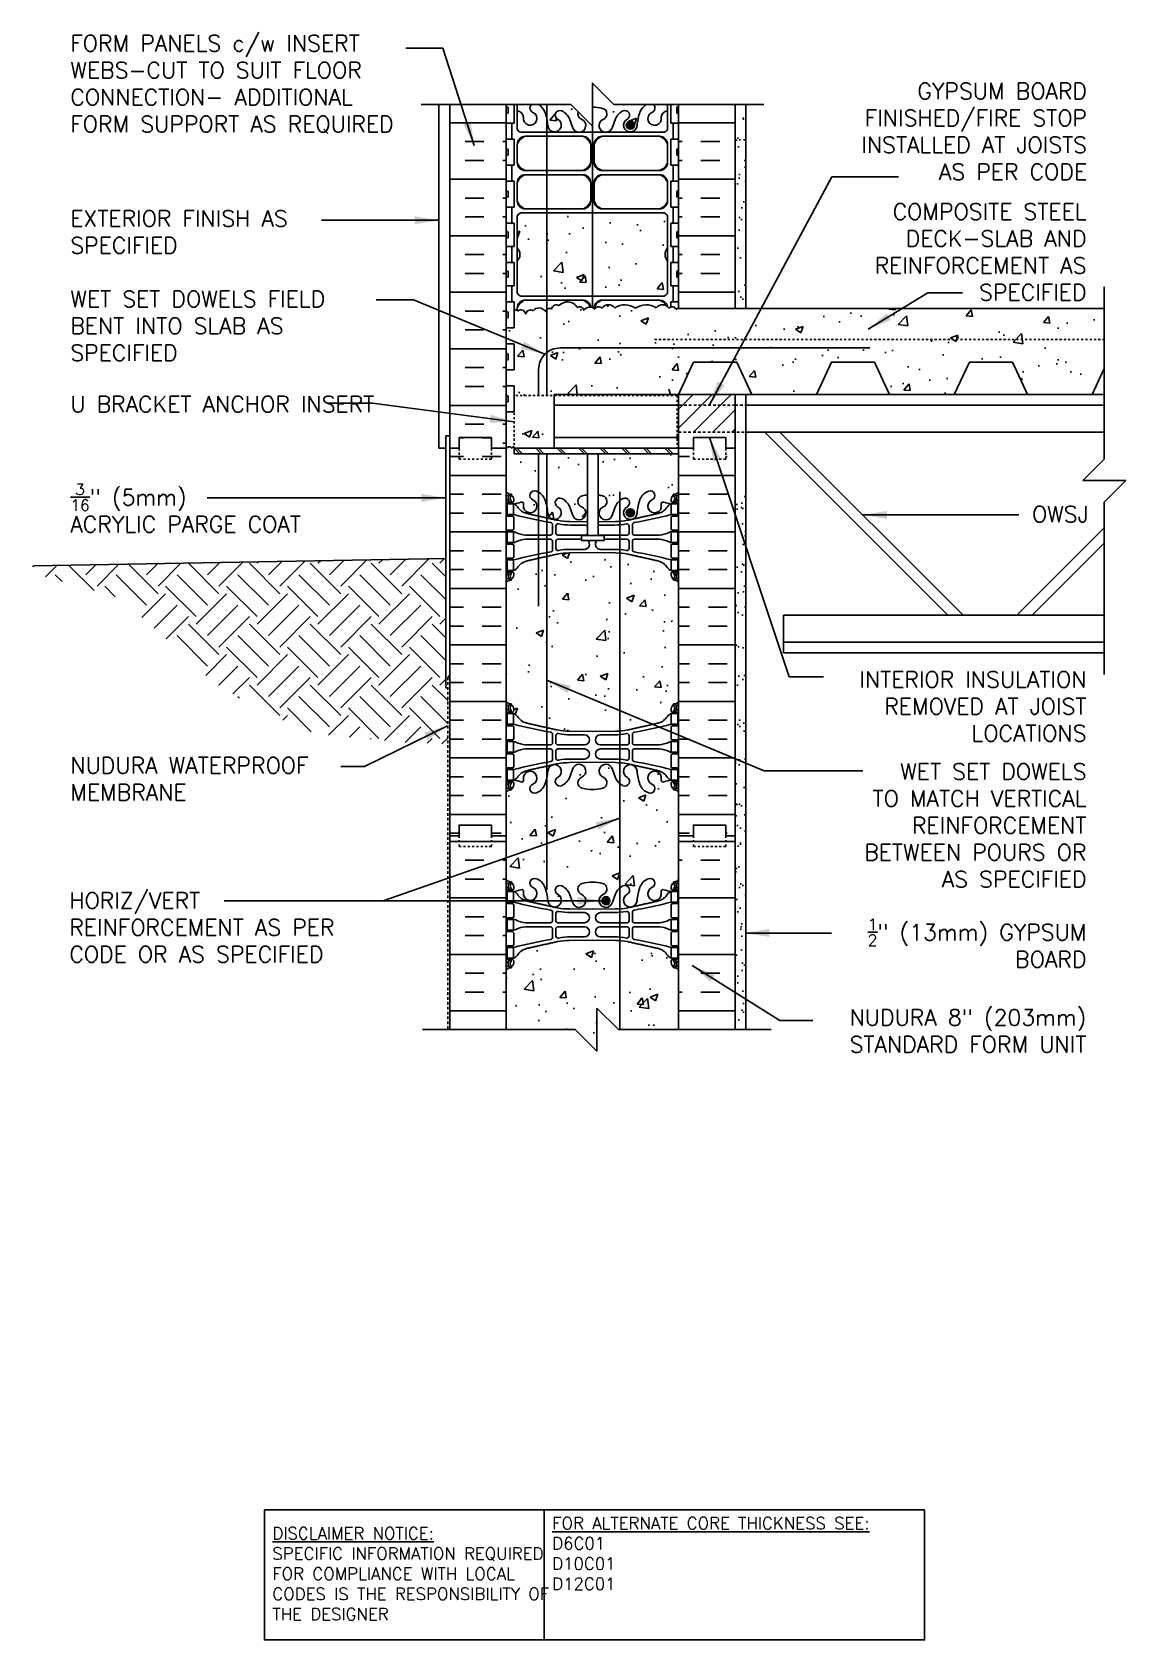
# Model space of a CAD drawing. Header units: inches. Extents: x 260.8 to 311.6, y 145 to 219.7.
import ezdxf
from ezdxf.enums import TextEntityAlignment as Align

# ---------------------------------------------------------------- set-up
doc = ezdxf.new("R2010")
doc.units = ezdxf.units.IN
doc.header["$LTSCALE"] = 0.5
doc.header["$MEASUREMENT"] = 0
doc.linetypes.add('DASHED2', pattern=[0.375, 0.25, -0.125])
doc.linetypes.add('HIDDEN2', pattern=[0.1875, 0.125, -0.0625])
for name, color, linetype in [('HATCH', 12, 'Continuous'), ('line25', 2, 'Continuous'), ('LINE3', 3, 'Continuous'), ('LINE50', 5, 'Continuous'), ('LINE9', 9, 'Continuous'), ('TEXT', 4, 'Continuous'), ('Web_Edge', 9, 'Continuous')]:
    doc.layers.add(name, color=color, linetype=linetype)
doc.styles.add('DIM', font='romans.shx', dxfattribs={"width": 0.7})
doc.styles.add('ROMANS', font='romans.shx', dxfattribs={"height": 0.75})
doc.styles.get("Standard").update_dxf_attribs({"font": 'romans.shx', "height": 0.75})
doc.dimstyles.new('ext_12', dxfattribs={"dimscale": 12, "dimtxt": 0.09375, "dimasz": 0.09375, "dimexe": 0.09375, "dimexo": 0.0625, "dimgap": 0.0625, "dimtad": 1, "dimdec": 1, "dimzin": 3, "dimdsep": 46, "dimlunit": 4, "dimtxsty": 'DIM', "dimcen": 0.09, "dimdle": 0.09375, "dimclrt": 4, "dimadec": 0, "dimazin": 0, "dimtfac": 1, "dimtdec": 1, "dimtmove": 2, "dimatfit": 3, "dimfxl": 1, "dimfrac": 2, "dimtolj": 1, "dimtzin": 0, "dimarcsym": 0})
pattern_1 = [(37.5, (217.73736, 72.3307), (-0.0314967, 0.963412), [0, -0.76, 0, -0.85, 0, -0.8125]), (7.5, (217.7374, 72.3307), (0.884888, 1.411073), [0, -0.41, 0, -0.685, 0, -0.2625]), (327.5, (217.1224, 72.3307), (1.557071, 0.0028295), [0, -0.25, 0, -0.9, 0, -1.175]), (317.5, (217.1224, 72.3307), (1.503063, 0.438838), [0, -0.125, 0, -0.59, 0, -0.675])]

msp = doc.modelspace()

# ---------------------------------------------------------------- texts
at = {"layer": 'TEXT', "style": 'ROMANS'}
msp.add_text('OWSJ ', height=0.75, dxfattribs=at).set_placement((308.798, 196.92), align=Align.CENTER)
at = {"layer": 'TEXT', "char_height": 0.75, "style": 'ROMANS'}
for s, insert, width, attachment_point in [('FORM PANELS c/w INSERT WEBS-CUT TO SUIT FLOOR CONNECTION- ADDITIONAL FORM SUPPORT AS REQUIRED', (262.581, 219.543), 16.66856, 1), ('\\A1;GYPSUM BOARD FINISHED/FIRE STOP INSTALLED AT JOISTS AS PER CODE', (309.782, 215.074), 12.22718, 6), ('EXTERIOR FINISH AS SPECIFIED', (262.581, 211.407), 13.68504, 1), ('\\A1;COMPOSITE STEEL DECK-SLAB AND REINFORCEMENT AS SPECIFIED', (309.755, 209.476), 12.22718, 6), ('WET SET DOWELS FIELD BENT INTO SLAB AS SPECIFIED', (262.581, 207.667), 13.68504, 1), ('U BRACKET ANCHOR INSERT', (262.581, 202.784), 13.68504, 1), ('\\A1;{\\H0.7x;\\S3/16;\\H1.429x;" (5mm)\\PACRYLIC PARGE COAT}', (262.581, 197.583), 13.05222, 4), ('\\A1;INTERIOR INSULATION REMOVED AT JOIST LOCATIONS', (309.755, 188.372), 12.22718, 6), ('\\A1;{\\H1x;NUDURA WATERPROOF MEMBRANE}', (262.581, 185.004), 13.60737, 4), ('WET SET DOWELS \\PTO MATCH VERTICAL REINFORCEMENT\\PBETWEEN POURS OR AS SPECIFIED', (309.755, 182.842), 12.22718, 6), ('HORIZ/VERT\\PREINFORCEMENT AS PER CODE OR AS SPECIFIED', (262.534, 178.106), 14.832, 4), ('\\A1;{\\H0.7x;\\S1/2;}" (13mm) GYPSUM BOARD', (309.755, 177.378), 12.19083, 6), ('NUDURA 8" (203mm) STANDARD FORM UNIT', (309.75, 173.296), 14.12358, 6)]:
    msp.add_mtext(s, dxfattribs=dict(at, insert=insert, width=width, attachment_point=attachment_point))
at = {"layer": 'TEXT', "char_height": 0.5625, "attachment_point": 4}
for s, insert, width in [('{\\LDISCLAIMER NOTICE:}\\PSPECIFIC INFORMATION REQUIRED FOR COMPLIANCE WITH LOCAL CODES IS THE RESPONSIBILITY OF THE DESIGNER', (271.96, 148.086), 14.00235), ('{\\LFOR ALTERNATE CORE THICKNESS SEE:\\P}D6C01\\PD10C01\\PD12C01', (284.952, 149.026), 23.33295)]:
    msp.add_mtext(s, dxfattribs=dict(at, insert=insert, width=width))

# ---------------------------------------------------------------- hatches: boundary and pattern name
at = {"layer": 'HATCH'}
h = msp.add_hatch(dxfattribs=at)
h.set_pattern_fill('AR-CONC', color=256, scale=0.5)
h.set_pattern_definition([(50, (0, 0), (3.5863, -0.31376), [0.375, -4.125]), (355, (0, 0), (-0.693757, 3.76096), [0.3, -3.3]), (100.4514, (0.299, -0.026), (2.892544, 3.4472), [0.3187, -3.50571]), (46.1842, (0, 1), (5.336207, -0.827596), [0.5625, -6.1875]), (96.6356, (0.4447, 0.931), (4.67331, 4.87059), [0.47805, -5.25857]), (351.1842, (0, 1), (4.67331, 4.87059), [0.45, -4.95]), (21, (0.5, 0.75), (2.984535, -2.013094), [0.375, -4.125]), (326, (0.5, 0.75), (1.216577, 3.62575), [0.3, -3.3]), (71.4514, (0.7487, 0.5822), (4.201112, 1.612656), [0.3187, -3.50571]), (37.5, (0, 0), (0.0607993, 1.6644693), [0, -3.26, 0, -3.35, 0, -3.3125]), (7.5, (0, 0), (1.315348, 1.9720586), [0, -1.91, 0, -3.185, 0, -1.2625]), (327.5, (-1.115, 0), (2.669112, -0.1127744), [0, -1.25, 0, -3.9, 0, -5.175]), (317.5, (-1.615, 0), (2.915931, 0.500525), [0, -1.625, 0, -2.59, 0, -3.675])])
edge = h.paths.add_edge_path()
edge.add_arc((290.473, 175.771), 0.5, 46.21089, 66.42182)
edge.add_line((290.673, 176.229), (290.583, 176.229))
edge.add_line((290.583, 176.229), (290.583, 176.271))
edge.add_arc((290.723, 176.478), 0.25, 180, 235.9442, ccw=False)
edge.add_line((290.473, 176.478), (290.473, 176.545))
edge.add_arc((290.535, 176.545), 0.0625, 90, 180, ccw=False)
edge.add_line((290.535, 176.608), (290.583, 176.608))
edge.add_line((290.583, 176.608), (290.583, 176.678))
edge.add_line((290.583, 176.678), (290.478, 176.678))
edge.add_arc((290.6, 177.02), 0.364, 212.04242, 250.33874, ccw=False)
edge.add_arc((289.677, 176.409), 0.743, 34.22802, 73.81071)
edge.add_spline(control_points=[(289.884, 177.123), (288.447, 177.444)], knot_values=[0, 0, 1, 1], degree=1, periodic=0)
edge.add_arc((287.891, 174.512), 2.984, 79.25462, 90.09947)
edge.add_line((287.885, 177.496), (286.819, 177.512))
edge.add_line((286.819, 177.512), (285.752, 177.496))
edge.add_arc((285.747, 174.512), 2.984, 89.90053, 100.74538)
edge.add_spline(control_points=[(285.191, 177.444), (283.753, 177.123)], knot_values=[0, 0, 1, 1], degree=1, periodic=0)
edge.add_arc((283.961, 176.409), 0.743, 106.18929, 145.77198)
edge.add_arc((283.037, 177.02), 0.364, 289.66126, 327.95758, ccw=False)
edge.add_line((283.16, 176.678), (283.055, 176.678))
edge.add_line((283.055, 176.678), (283.055, 176.608))
edge.add_line((283.055, 176.608), (283.102, 176.608))
edge.add_arc((283.102, 176.545), 0.0625, 0, 90, ccw=False)
edge.add_line((283.165, 176.545), (283.165, 176.478))
edge.add_arc((282.915, 176.478), 0.25, 304.0558, 360, ccw=False)
edge.add_line((283.055, 176.271), (283.055, 176.229))
edge.add_line((283.055, 176.229), (282.965, 176.229))
edge.add_arc((283.165, 175.771), 0.5, 113.57818, 133.78911)
edge.add_line((282.819, 176.132), (282.819, 173.358))
edge.add_line((282.819, 173.358), (286.022, 173.358))
edge.add_line((286.022, 173.358), (287.022, 172.358))
edge.add_line((287.022, 172.358), (287.022, 174.358))
edge.add_line((287.022, 174.358), (288.022, 173.358))
edge.add_line((288.022, 173.358), (290.819, 173.358))
edge.add_line((290.819, 173.358), (290.819, 176.132))
h.paths.add_polyline_path([(290.819, 182.358), (290.819, 184.393, 0.088416), (290.673, 184.49), (290.583, 184.49), (290.583, 184.532, -0.249069), (290.473, 184.739), (290.473, 184.806, -0.414214), (290.535, 184.869), (290.583, 184.869), (290.583, 184.939), (290.478, 184.939, 0.085348), (290.148, 184.863, -0.669601), (290.016, 184.984, 2.087231), (289.582, 184.759, -1), (289.418, 184.35, -0.21345), (289.026, 184.74, -0.069923), (288.889, 185.383, 1.702394), (288.44, 185.071, -0.940793), (288.236, 184.688, -0.173075), (287.89, 185.054), (287.748, 185.441, 1.612474), (287.316, 185.082, -0.734872), (287.293, 184.57, -0.068475), (286.819, 184.508, -0.068475), (286.345, 184.57, -0.734872), (286.322, 185.082, 1.612474), (285.89, 185.441), (285.747, 185.054, -0.173075), (285.401, 184.688, -0.940793), (285.198, 185.071, 1.702394), (284.748, 185.383, -0.069923), (284.611, 184.74, -0.21345), (284.219, 184.35, -1), (284.056, 184.759, 2.087231), (283.622, 184.984, -0.669601), (283.489, 184.863, 0.085348), (283.16, 184.939), (283.055, 184.939), (283.055, 184.869), (283.102, 184.869, -0.414214), (283.165, 184.806), (283.165, 184.739, -0.249069), (283.055, 184.532), (283.055, 184.49), (282.965, 184.49, 0.088416), (282.819, 184.393), (282.819, 182.358), (282.819, 180.324, 0.088416), (282.965, 180.227), (283.055, 180.227), (283.055, 180.185, -0.249069), (283.165, 179.978), (283.165, 179.91, -0.414214), (283.102, 179.848), (283.055, 179.848), (283.055, 179.778), (283.16, 179.778, 0.085348), (283.489, 179.853, -0.669601), (283.622, 179.733, 2.087231), (284.056, 179.958, -1), (284.219, 180.366, -0.21345), (284.611, 179.977, -0.069923), (284.748, 179.333, 1.702394), (285.198, 179.646, -0.940793), (285.401, 180.029, -0.173075), (285.747, 179.663), (285.89, 179.276, 1.612474), (286.322, 179.635, -0.734872), (286.345, 180.146, -0.068475), (286.819, 180.208, -0.068475), (287.293, 180.146, -0.734872), (287.316, 179.635, 1.612474), (287.748, 179.276), (287.89, 179.663, -0.173075), (288.236, 180.029, -0.940793), (288.44, 179.646, 1.702394), (288.889, 179.333, -0.069923), (289.026, 179.977, -0.21345), (289.418, 180.366, -1), (289.582, 179.958, 2.087231), (290.016, 179.733, -0.669601), (290.148, 179.853, 0.085348), (290.478, 179.778), (290.583, 179.778), (290.583, 179.848), (290.535, 179.848, -0.414214), (290.473, 179.91), (290.473, 179.978, -0.249069), (290.583, 180.185), (290.583, 180.227), (290.673, 180.227, 0.088416), (290.819, 180.324)])
edge = h.paths.add_edge_path()
edge.add_arc((290.473, 193.771), 0.5, 46.21089, 66.42182)
edge.add_line((290.673, 194.229), (290.583, 194.229))
edge.add_line((290.583, 194.229), (290.583, 194.271))
edge.add_arc((290.723, 194.478), 0.25, 180, 235.9442, ccw=False)
edge.add_line((290.473, 194.478), (290.473, 194.545))
edge.add_arc((290.535, 194.545), 0.0625, 90, 180, ccw=False)
edge.add_line((290.535, 194.608), (290.583, 194.608))
edge.add_line((290.583, 194.608), (290.583, 194.678))
edge.add_line((290.583, 194.678), (290.478, 194.678))
edge.add_arc((290.6, 195.02), 0.364, 214.97751, 250.33874, ccw=False)
edge.add_arc((289.677, 194.409), 0.743, 32.79192, 73.81071)
edge.add_spline(control_points=[(289.884, 195.123), (288.447, 195.444)], knot_values=[0, 0, 1, 1], degree=1, periodic=0)
edge.add_arc((287.891, 192.512), 2.984, 79.25462, 90.09947)
edge.add_line((287.885, 195.496), (286.819, 195.512))
edge.add_line((286.819, 195.512), (285.752, 195.496))
edge.add_arc((285.747, 192.512), 2.984, 89.90053, 100.74538)
edge.add_spline(control_points=[(285.191, 195.444), (283.753, 195.123)], knot_values=[0, 0, 1, 1], degree=1, periodic=0)
edge.add_arc((283.961, 194.409), 0.743, 106.18929, 147.20808)
edge.add_arc((283.037, 195.02), 0.364, 289.66126, 325.02249, ccw=False)
edge.add_line((283.16, 194.678), (283.055, 194.678))
edge.add_line((283.055, 194.678), (283.055, 194.608))
edge.add_line((283.055, 194.608), (283.102, 194.608))
edge.add_arc((283.102, 194.545), 0.0625, 0, 90, ccw=False)
edge.add_line((283.165, 194.545), (283.165, 194.478))
edge.add_arc((282.915, 194.478), 0.25, 304.0558, 360, ccw=False)
edge.add_line((283.055, 194.271), (283.055, 194.229))
edge.add_line((283.055, 194.229), (282.965, 194.229))
edge.add_arc((283.165, 193.771), 0.5, 113.57818, 133.78911)
edge.add_line((282.819, 194.132), (282.819, 188.585))
edge.add_arc((283.165, 188.946), 0.5, 226.21089, 246.42182)
edge.add_line((282.965, 188.488), (283.055, 188.488))
edge.add_line((283.055, 188.488), (283.055, 188.446))
edge.add_arc((282.915, 188.239), 0.25, 0, 55.9442, ccw=False)
edge.add_line((283.165, 188.239), (283.165, 188.171))
edge.add_arc((283.102, 188.171), 0.0625, -90, 0, ccw=False)
edge.add_line((283.102, 188.109), (283.055, 188.109))
edge.add_line((283.055, 188.109), (283.055, 188.039))
edge.add_line((283.055, 188.039), (283.16, 188.039))
edge.add_arc((283.037, 187.696), 0.364, 34.97751, 70.33874, ccw=False)
edge.add_arc((283.961, 188.308), 0.743, 212.79192, 253.81071)
edge.add_spline(control_points=[(283.753, 187.594), (285.191, 187.273)], knot_values=[0, 0, 1, 1], degree=1, periodic=0)
edge.add_arc((285.747, 190.205), 2.984, 259.25462, 270.09947)
edge.add_line((285.752, 187.221), (286.819, 187.205))
edge.add_line((286.819, 187.205), (287.885, 187.221))
edge.add_arc((287.891, 190.205), 2.984, 269.90053, 280.74538)
edge.add_spline(control_points=[(288.447, 187.273), (289.884, 187.594)], knot_values=[0, 0, 1, 1], degree=1, periodic=0)
edge.add_arc((289.677, 188.308), 0.743, 286.18929, 327.20808)
edge.add_arc((290.6, 187.696), 0.364, 109.66126, 145.02249, ccw=False)
edge.add_line((290.478, 188.039), (290.583, 188.039))
edge.add_line((290.583, 188.039), (290.583, 188.109))
edge.add_line((290.583, 188.109), (290.535, 188.109))
edge.add_arc((290.535, 188.171), 0.0625, 180, 270, ccw=False)
edge.add_line((290.473, 188.171), (290.473, 188.239))
edge.add_arc((290.723, 188.239), 0.25, 124.0558, 180, ccw=False)
edge.add_line((290.583, 188.446), (290.583, 188.488))
edge.add_line((290.583, 188.488), (290.673, 188.488))
edge.add_arc((290.473, 188.946), 0.5, 293.57818, 313.78911)
edge.add_line((290.819, 188.585), (290.819, 194.132))
h.paths.add_polyline_path([(286.587, 200.096), (283.184, 200.096), (283.184, 200.356), (283.184, 202.053), (282.819, 202.053), (282.819, 198.324, 0.088416), (282.965, 198.227), (283.055, 198.227), (283.055, 198.185, -0.249069), (283.165, 197.978), (283.165, 197.91, -0.414214), (283.102, 197.848), (283.055, 197.848), (283.055, 197.778), (283.16, 197.778, 0.085348), (283.489, 197.853, -0.669601), (283.622, 197.733, 2.087231), (284.056, 197.958, -1), (284.219, 198.366, -0.21345), (284.611, 197.977, -0.069923), (284.748, 197.333, 1.702394), (285.198, 197.646, -0.940793), (285.401, 198.029, -0.173075), (285.747, 197.663), (285.89, 197.276, 1.612474), (286.322, 197.635, -0.734872), (286.345, 198.146, -0.035303), (286.587, 198.195)])
h.paths.add_polyline_path([(290.819, 200.096), (287.087, 200.096), (287.087, 198.19, -0.029977), (287.293, 198.146, -0.734872), (287.316, 197.635, 1.612474), (287.748, 197.276), (287.89, 197.663, -0.173075), (288.236, 198.029, -0.940793), (288.44, 197.646, 1.702394), (288.889, 197.333, -0.069923), (289.026, 197.977, -0.21345), (289.418, 198.366, -1), (289.582, 197.958, 2.087231), (290.016, 197.733, -0.669601), (290.148, 197.853, 0.085348), (290.478, 197.778), (290.583, 197.778), (290.583, 197.848), (290.535, 197.848, -0.414214), (290.473, 197.91), (290.473, 197.978, -0.249069), (290.583, 198.185), (290.583, 198.227), (290.673, 198.227, 0.088416), (290.819, 198.324)])
h.paths.add_polyline_path([(285.044, 202.809), (283.184, 202.809), (283.184, 202.053), (283.184, 200.356), (285.044, 200.356)])
h.paths.add_polyline_path([(291.518, 204.358), (293.518, 204.358), (294.218, 202.858), (297.218, 202.858), (297.917, 204.358), (299.917, 204.358), (300.617, 202.858), (303.617, 202.858), (304.316, 204.358), (306.316, 204.358), (307.016, 202.858), (310.016, 202.858), (310.581, 204.071), (310.581, 206.858), (290.819, 206.858), (290.819, 206.888, 0.10231), (290.723, 206.812, 0.520567), (290.378, 206.861, 0.520567), (289.78, 206.883, 0.310845), (288.819, 206.861, 0.310845), (287.858, 206.883, 0.520567), (287.259, 206.861, 0.520567), (286.914, 206.812, 0.520567), (286.424, 206.769, 0.520567), (286.12, 206.89, 0.258655), (285.698, 207.159, 0.230831), (285.28, 206.986, 0.520567), (284.918, 206.83, 0.520567), (284.637, 206.709, 0.520567), (284.064, 206.748, 0.520567), (283.723, 206.602, 0.520567), (283.363, 206.745, 0.058158), (283.184, 206.804), (283.184, 205.953), (282.819, 205.953), (282.819, 205.203), (283.184, 205.203), (283.184, 204.003), (282.819, 204.003), (282.819, 203.253), (283.184, 203.253), (283.184, 202.809), (285.044, 202.809), (285.044, 202.858), (290.819, 202.858)])
h.paths.add_polyline_path([(290.189, 209.246), (290.189, 209.358), (290.189, 209.471), (290.309, 209.671), (290.309, 211.14, 0.268138), (290.148, 211.288), (283.49, 211.288, 0.268156), (283.329, 211.14), (283.329, 209.671), (283.449, 209.471), (283.449, 209.358), (283.449, 209.246), (283.329, 209.046), (283.329, 207.577, 0.268156), (283.49, 207.429), (290.148, 207.429, 0.268138), (290.309, 207.577), (290.309, 209.046)])
h.paths.add_polyline_path([(285.198, 215.646, -0.940793), (285.401, 216.029, -0.173075), (285.747, 215.663), (285.89, 215.276, 1.612474), (286.322, 215.635, -0.416252), (286.162, 215.98), (285.819, 216.323), (284.311, 216.323, -0.174455), (284.611, 215.977, -0.068226), (284.747, 215.349, 1.753171)])
h.paths.add_polyline_path([(284.056, 215.958, -0.550694), (283.988, 216.323), (283.329, 216.323), (283.329, 216.028, -0.380397), (283.622, 215.733, 2.087231)])
h.paths.add_polyline_path([(289.326, 216.323), (287.819, 216.323), (286.819, 217.323), (286.819, 216.208, -0.068476), (287.293, 216.146, -0.734872), (287.316, 215.635, 1.612474), (287.748, 215.276), (287.89, 215.663, -0.173075), (288.236, 216.029, -0.940793), (288.44, 215.646, 1.753171), (288.891, 215.349, -0.068226), (289.026, 215.977, -0.174455)])
h.paths.add_polyline_path([(290.309, 216.028), (290.309, 216.323), (289.65, 216.323, -0.550694), (289.582, 215.958, 2.087231), (290.016, 215.733, -0.380392)])
h = msp.add_hatch(dxfattribs=at)
h.set_pattern_fill('INSUL', color=256, scale=7, style=0)
h.set_pattern_definition([(0, (-2643.3428, -196.649), (0, 2.625), []), (0, (-2643.3428, -195.774), (0, 2.625), [0.875, -0.875]), (0, (-2643.3428, -194.899), (0, 2.625), [0.875, -0.875])])
h.paths.add_polyline_path([(280.194, 200.361), (280.631, 200.361), (280.631, 200.861), (282.131, 200.861), (282.131, 200.361), (282.819, 200.361), (282.819, 216.198), (282.694, 216.323), (280.194, 216.323)])
h = msp.add_hatch(dxfattribs=at)
h.set_pattern_fill('INSUL', color=256, scale=7, style=0)
h.set_pattern_definition([(180, (3216.9804, -196.649), (0, 2.625), []), (180, (3216.9804, -195.774), (0, 2.625), [0.875, -0.875]), (180, (3216.9804, -194.899), (0, 2.625), [0.875, -0.875])])
h.paths.add_polyline_path([(290.819, 206.858), (293.444, 206.858), (293.444, 216.323), (290.819, 216.323)])
h = msp.add_hatch(dxfattribs=at)
h.set_pattern_fill('AR-SAND', color=256, scale=0.5, style=0)
h.set_pattern_definition(pattern_1)
h.paths.add_polyline_path([(293.944, 216.323), (293.444, 216.323), (293.444, 206.858), (293.569, 206.858), (293.944, 206.858)])
h = msp.add_hatch(dxfattribs=at)
h.set_pattern_fill('ANSI31', color=256, scale=5, style=0)
h.set_pattern_definition([(45, (213.7115, 7.51413), (-0.4419417, 0.4419417), [])])
h.paths.add_polyline_path([(293.444, 201.108), (293.444, 202.856), (290.819, 202.856), (290.819, 201.108)])
h = msp.add_hatch(dxfattribs=at)
h.set_pattern_fill('INSUL', color=256, scale=7, style=0)
h.set_pattern_definition([(0, (292.2004, 193.849), (0, 2.625), []), (0, (292.2004, 194.724), (0, 2.625), [0.875, -0.875]), (0, (292.2004, 195.599), (0, 2.625), [0.875, -0.875])])
h.paths.add_polyline_path([(293.444, 200.358), (293.006, 200.358), (293.006, 199.858), (291.506, 199.858), (291.506, 200.358), (290.819, 200.358), (290.819, 182.358), (291.506, 182.358), (291.506, 182.858), (293.006, 182.858), (293.006, 182.358), (293.444, 182.358)])
h.paths.add_polyline_path([(280.194, 182.358), (280.631, 182.358), (280.631, 182.858), (282.131, 182.858), (282.131, 182.358), (282.819, 182.358), (282.819, 200.358), (282.131, 200.358), (282.131, 200.858), (280.631, 200.858), (280.631, 200.358), (280.194, 200.358)])
h = msp.add_hatch(dxfattribs=at)
h.set_pattern_fill('AR-SAND', color=256, scale=0.5, style=0)
h.set_pattern_definition(pattern_1)
h.paths.add_polyline_path([(293.944, 198.358), (293.444, 198.358), (293.444, 182.358), (293.444, 173.358), (293.944, 173.358)])
h = msp.add_hatch(dxfattribs=at)
h.set_pattern_fill('EARTH', color=256, scale=8, angle=45, style=0)
h.set_pattern_definition([(45, (215.7374, 72.3307), (2e-16, 2.828427), [2, -2]), (45, (215.207, 72.861), (2e-16, 2.828427), [2, -2]), (45, (214.6767, 73.3914), (2e-16, 2.828427), [2, -2]), (135, (214.6767, 73.745), (-2.828427, 4e-16), [2, -2]), (135, (215.207, 74.2753), (-2.828427, 4e-16), [2, -2]), (135, (215.7374, 74.8056), (-2.828427, 4e-16), [2, -2])])
h.paths.add_polyline_path([(280.1, 186.621), (280.1, 189.233), (280.006, 189.233), (280.006, 195.233), (260.808, 194.898), (261.104, 194.48), (264.782, 193.43), (266.65, 191.855), (269.043, 189.639), (271.437, 188.123), (274.064, 187.073), (278.113, 186.698)])
at = {"layer": 'LINE3'}
for points in [[(288.39, 215.364, 1), (288.765, 215.364, 1)], [(288.39, 197.364, 1), (288.765, 197.364, 1)], [(287.255, 179.348, 1), (287.63, 179.348, 1)]]:
    msp.add_hatch(color=256, dxfattribs=at).paths.add_polyline_path(points)

# ---------------------------------------------------------------- linework, layer by layer
for points in [[(283.753, 197.332), (285.191, 197.012)], [(283.753, 195.123), (285.191, 195.444)], [(283.753, 187.594), (285.191, 187.273)]]:
    msp.add_open_spline(points, degree=1)
at = {"layer": 'HATCH'}
for p, q in [((294.575, 206.771), (294.575, 206.771)), ((283.184, 200.356), (283.443, 200.096)), ((283.309, 200.356), (283.568, 200.096)), ((284.184, 200.356), (284.443, 200.096)), ((284.309, 200.356), (284.568, 200.096)), ((285.184, 200.356), (285.443, 200.096)), ((285.309, 200.356), (285.568, 200.096)), ((286.184, 200.356), (286.443, 200.096)), ((286.309, 200.356), (286.568, 200.096)), ((287.184, 200.356), (287.443, 200.096)), ((287.309, 200.356), (287.568, 200.096)), ((288.184, 200.356), (288.443, 200.096)), ((288.309, 200.356), (288.568, 200.096)), ((289.184, 200.356), (289.443, 200.096)), ((289.309, 200.356), (289.568, 200.096)), ((290.184, 200.356), (290.443, 200.096)), ((290.309, 200.356), (290.568, 200.096)), ((280.194, 182.099), (282.819, 182.099)), ((288.092, 182.132), (288.092, 182.132)), ((293.444, 182.099), (290.819, 182.099)), ((280.907, 181.224), (281.782, 181.224)), ((282.657, 181.224), (282.819, 181.224)), ((290.98, 181.224), (290.819, 181.224)), ((292.73, 181.224), (291.855, 181.224)), ((280.907, 180.349), (281.782, 180.349)), ((282.657, 180.349), (282.819, 180.349)), ((292.73, 180.349), (291.855, 180.349)), ((280.194, 179.474), (282.819, 179.474)), ((293.444, 179.474), (290.819, 179.474)), ((280.907, 178.599), (281.782, 178.599)), ((282.657, 178.599), (282.819, 178.599)), ((292.73, 178.599), (291.855, 178.599)), ((280.907, 177.724), (281.782, 177.724)), ((282.657, 177.724), (282.819, 177.724)), ((292.73, 177.724), (291.855, 177.724)), ((280.194, 176.849), (282.819, 176.849)), ((293.444, 176.849), (290.819, 176.849)), ((280.907, 175.974), (281.782, 175.974)), ((282.657, 175.974), (282.819, 175.974)), ((292.73, 175.974), (291.855, 175.974)), ((280.907, 175.099), (281.782, 175.099)), ((282.657, 175.099), (282.819, 175.099)), ((290.98, 175.099), (290.819, 175.099)), ((292.73, 175.099), (291.855, 175.099)), ((280.194, 174.224), (282.819, 174.224)), ((293.444, 174.224), (290.819, 174.224))]:
    msp.add_line(p, q, dxfattribs=at)
at = {"layer": 'HATCH', "linetype": 'HIDDEN2'}
for p, q in [((283.184, 202.809), (283.184, 200.356)), ((290.756, 202.809), (283.184, 202.809)), ((290.756, 202.811), (290.756, 200.358))]:
    msp.add_line(p, q, dxfattribs=at)
at = {"layer": 'HATCH', "linetype": 'HIDDEN2', "ltscale": 2}
for p, q in [((293.444, 202.358), (290.819, 202.358)), ((293.444, 202.358), (293.944, 202.358)), ((290.819, 201.108), (293.944, 201.108))]:
    msp.add_line(p, q, dxfattribs=at)
at = {"layer": 'HATCH'}
for points in [[(285.698, 207.159, 0.230831), (285.28, 206.986, 0.520567), (284.918, 206.83, 0.520567), (284.637, 206.709, 0.520567), (284.064, 206.748, 0.166585)], [(288.819, 206.861, 0.310845), (287.858, 206.883, 0.520567), (287.259, 206.861, 0.520567), (286.914, 206.812, 0.520567), (286.424, 206.769, 0.520567), (286.12, 206.89, 0.258655), (285.698, 207.159, 0.132818)], [(288.819, 206.861, -0.310845), (289.78, 206.883, -0.520567), (290.378, 206.861, -0.520567), (290.723, 206.812, -0.10231), (290.819, 206.888, -0.10231)], [(284.064, 206.748, 0.520567), (283.723, 206.602, 0.520567), (283.363, 206.745, 0.058158), (283.184, 206.804, 0.058158)], [(283.184, 200.434, 0.182463), (283.076, 200.361, 0.520567), (282.84, 200.361)]]:
    msp.add_lwpolyline(points, format="xyb", dxfattribs=at)
at = {"layer": 'line25'}
for p, q in [((282.819, 216.323), (282.819, 182.358)), ((283.184, 215.463), (283.184, 216.323)), ((290.454, 215.463), (290.454, 216.323)), ((290.819, 206.858), (290.819, 216.323)), ((282.819, 215.463), (283.184, 215.463)), ((290.819, 215.463), (290.454, 215.463)), ((282.819, 214.713), (283.184, 214.713)), ((283.184, 213.513), (283.184, 214.713)), ((290.819, 214.713), (290.454, 214.713)), ((290.454, 213.513), (290.454, 214.713)), ((282.819, 213.513), (283.184, 213.513)), ((290.819, 213.513), (290.454, 213.513)), ((282.819, 212.763), (283.184, 212.763)), ((283.184, 211.563), (283.184, 212.763)), ((290.819, 212.763), (290.454, 212.763)), ((290.454, 211.563), (290.454, 212.763)), ((282.819, 211.563), (283.184, 211.563)), ((290.819, 211.563), (290.454, 211.563)), ((282.819, 210.813), (283.184, 210.813)), ((283.184, 210.813), (283.184, 209.733)), ((290.819, 210.813), (290.454, 210.813)), ((290.454, 210.813), (290.454, 209.733)), ((282.819, 209.733), (283.184, 209.733)), ((290.819, 209.733), (290.454, 209.733)), ((282.819, 208.983), (283.184, 208.983)), ((283.184, 207.903), (283.184, 208.983)), ((290.819, 208.983), (290.454, 208.983)), ((290.454, 207.903), (290.454, 208.983)), ((282.819, 207.903), (283.184, 207.903)), ((290.819, 207.903), (290.454, 207.903)), ((282.819, 207.153), (283.184, 207.153)), ((283.184, 207.153), (283.184, 205.953)), ((290.819, 207.153), (290.454, 207.153)), ((290.454, 207.153), (290.454, 206.913)), ((290.819, 206.858), (310.581, 206.858)), ((282.819, 205.953), (283.184, 205.953)), ((282.819, 205.203), (283.184, 205.203)), ((283.184, 205.203), (283.184, 204.003)), ((282.819, 204.003), (283.184, 204.003)), ((282.819, 203.253), (283.184, 203.253)), ((283.184, 203.253), (283.184, 202.053)), ((285.044, 202.858), (310.581, 202.858)), ((285.044, 200.356), (285.044, 202.856)), ((290.819, 182.358), (290.819, 202.858)), ((282.819, 202.053), (283.184, 202.053)), ((290.819, 202.358), (285.044, 202.358)), ((294.819, 202.358), (293.944, 202.358)), ((294.819, 202.358), (310.581, 202.358)), ((293.944, 201.108), (310.581, 201.108)), ((294.819, 201.108), (303.319, 192.608)), ((295.526, 201.108), (304.026, 192.608)), ((283.184, 200.356), (290.819, 200.356)), ((283.184, 200.096), (283.184, 200.356)), ((285.044, 200.856), (290.819, 200.856)), ((283.184, 200.096), (290.819, 200.096)), ((286.587, 196.304), (286.587, 200.096)), ((287.087, 196.304), (287.087, 200.096)), ((310.581, 196.664), (306.526, 192.608)), ((310.581, 195.957), (307.233, 192.608)), ((295.694, 190.858), (295.694, 192.608)), ((295.694, 192.608), (310.581, 192.608)), ((295.694, 191.358), (310.581, 191.358)), ((295.694, 190.858), (310.581, 190.858)), ((282.819, 182.358), (282.819, 173.358)), ((290.819, 173.358), (290.819, 182.358))]:
    msp.add_line(p, q, dxfattribs=at)
at = {"layer": 'line25', "color": 192}
for p, q in [((290.444, 202.858), (290.364, 203.108)), ((290.444, 202.858), (290.819, 202.858)), ((294.218, 202.858), (297.218, 202.858)), ((300.617, 202.858), (303.617, 202.858)), ((307.016, 202.858), (310.016, 202.858))]:
    msp.add_line(p, q, dxfattribs=at)
for points in [[(290.819, 202.858), (291.518, 204.358), (293.518, 204.358), (294.218, 202.858)], [(297.218, 202.858), (297.917, 204.358), (299.917, 204.358), (300.617, 202.858)], [(303.617, 202.858), (304.316, 204.358), (306.316, 204.358), (307.016, 202.858)], [(310.016, 202.858), (310.581, 204.071)]]:
    msp.add_lwpolyline(points, dxfattribs=at)
at = {"layer": 'line25'}
for points in [[(286.837, 196.304), (286.309, 196.304), (286.309, 196.078), (286.837, 196.078)], [(286.837, 196.304), (287.366, 196.304), (287.366, 196.078), (287.106, 196.078)], [(287.106, 196.078), (286.837, 196.078)]]:
    msp.add_lwpolyline(points, dxfattribs=at)
at = {"layer": 'LINE3'}
for p, q in [((284.694, 202.809), (284.694, 216.321)), ((286.819, 206.888), (286.819, 215.323)), ((284.694, 179.849), (284.694, 200.096)), ((288.095, 198.342), (288.095, 173.358))]:
    msp.add_line(p, q, dxfattribs=at)
at = {"layer": 'LINE3', "linetype": 'Continuous'}
msp.add_lwpolyline([(284.319, 202.809), (284.319, 204.018, -0.414214), (285.319, 205.018), (299.698, 205.018)], format="xyb", dxfattribs=at)
msp.add_lwpolyline([(284.319, 193.018), (284.319, 200.096)], dxfattribs=at)
at = {"layer": 'LINE3'}
for centre in [(288.577, 215.364), (288.577, 197.364), (287.443, 179.348)]:
    msp.add_circle(centre, 0.188, dxfattribs=at)
at = {"layer": 'LINE50'}
for p, q in [((280.194, 200.361), (280.194, 216.323)), ((293.444, 206.858), (293.444, 216.323)), ((280.194, 182.358), (280.194, 200.358)), ((293.444, 182.358), (293.444, 200.358)), ((260.878, 194.899), (280.006, 195.233)), ((280.194, 173.358), (280.194, 182.358)), ((293.444, 173.358), (293.444, 182.358))]:
    msp.add_line(p, q, dxfattribs=at)
at = {"layer": 'LINE50', "ltscale": 2}
msp.add_line((293.444, 200.358), (293.444, 202.858), dxfattribs=at)
at = {"layer": 'LINE50'}
for points in [[(282.819, 200.358), (282.131, 200.358), (282.131, 200.858), (280.631, 200.858), (280.631, 200.358), (280.194, 200.358)], [(280.194, 200.358), (280.631, 200.358), (280.631, 200.858), (282.131, 200.858), (282.131, 200.358), (282.819, 200.358)], [(293.444, 200.358), (293.006, 200.358), (293.006, 200.858), (291.506, 200.858), (291.506, 200.358), (290.819, 200.358)], [(282.819, 182.358), (282.131, 182.358), (282.131, 182.858), (280.631, 182.858), (280.631, 182.358), (280.194, 182.358)], [(280.194, 182.358), (280.631, 182.358), (280.631, 182.858), (282.131, 182.858), (282.131, 182.358), (282.819, 182.358)], [(290.819, 182.358), (291.506, 182.358), (291.506, 182.858), (293.006, 182.858), (293.006, 182.358), (293.444, 182.358)], [(293.444, 182.358), (293.006, 182.358), (293.006, 182.858), (291.506, 182.858), (291.506, 182.358), (290.819, 182.358)]]:
    msp.add_lwpolyline(points, dxfattribs=at)
at = {"layer": 'LINE9'}
for p, q in [((279.694, 200.358), (279.694, 216.323)), ((282.819, 215.953), (282.819, 216.173)), ((282.819, 216.118), (282.819, 216.118)), ((282.819, 216.008), (282.819, 216.008)), ((282.859, 216.213), (282.859, 216.213)), ((282.859, 215.913), (282.859, 215.913)), ((282.899, 215.953), (282.899, 216.173)), ((290.739, 215.953), (290.739, 216.173)), ((290.779, 216.213), (290.779, 216.213)), ((290.779, 215.913), (290.779, 215.913)), ((290.819, 215.953), (290.819, 216.173)), ((290.819, 216.118), (290.819, 216.118)), ((290.819, 216.008), (290.819, 216.008)), ((293.944, 206.858), (293.944, 216.323)), ((282.819, 214.003), (282.819, 214.223)), ((282.819, 214.168), (282.819, 214.168)), ((282.819, 214.058), (282.819, 214.058)), ((282.859, 214.263), (282.859, 214.263)), ((282.859, 213.963), (282.859, 213.963)), ((282.899, 214.003), (282.899, 214.223)), ((290.739, 214.003), (290.739, 214.223)), ((290.779, 214.263), (290.779, 214.263)), ((290.779, 213.963), (290.779, 213.963)), ((290.819, 214.003), (290.819, 214.223)), ((290.819, 214.168), (290.819, 214.168)), ((290.819, 214.058), (290.819, 214.058)), ((282.819, 212.053), (282.819, 212.273)), ((282.819, 212.218), (282.819, 212.218)), ((282.819, 212.108), (282.819, 212.108)), ((282.859, 212.313), (282.859, 212.313)), ((282.899, 212.053), (282.899, 212.273)), ((290.739, 212.053), (290.739, 212.273)), ((290.779, 212.313), (290.779, 212.313)), ((290.819, 212.053), (290.819, 212.273)), ((290.819, 212.218), (290.819, 212.218)), ((290.819, 212.108), (290.819, 212.108)), ((282.859, 212.013), (282.859, 212.013)), ((290.779, 212.013), (290.779, 212.013)), ((282.819, 210.383), (282.819, 210.163)), ((282.819, 210.328), (282.819, 210.328)), ((282.819, 210.218), (282.819, 210.218)), ((282.859, 210.423), (282.859, 210.423)), ((282.859, 210.123), (282.859, 210.123)), ((282.899, 210.383), (282.899, 210.163)), ((290.739, 210.383), (290.739, 210.163)), ((290.779, 210.423), (290.779, 210.423)), ((290.779, 210.123), (290.779, 210.123)), ((290.819, 210.383), (290.819, 210.163)), ((290.819, 210.328), (290.819, 210.328)), ((290.819, 210.218), (290.819, 210.218)), ((282.819, 208.333), (282.819, 208.553)), ((282.819, 208.498), (282.819, 208.498)), ((282.819, 208.388), (282.819, 208.388)), ((282.859, 208.593), (282.859, 208.593)), ((282.899, 208.333), (282.899, 208.553)), ((290.739, 208.333), (290.739, 208.553)), ((290.779, 208.593), (290.779, 208.593)), ((290.819, 208.333), (290.819, 208.553)), ((290.819, 208.498), (290.819, 208.498)), ((290.819, 208.388), (290.819, 208.388)), ((282.859, 208.293), (282.859, 208.293)), ((290.779, 208.293), (290.779, 208.293)), ((310.581, 207.858), (310.581, 199.858)), ((282.819, 206.663), (282.819, 206.443)), ((282.819, 206.608), (282.819, 206.608)), ((282.819, 206.498), (282.819, 206.498)), ((282.859, 206.703), (282.859, 206.703)), ((282.859, 206.403), (282.859, 206.403)), ((282.899, 206.663), (282.899, 206.443)), ((282.819, 204.713), (282.819, 204.493)), ((282.819, 204.658), (282.819, 204.658)), ((282.899, 204.713), (282.899, 204.493)), ((282.819, 204.548), (282.819, 204.548)), ((282.859, 204.453), (282.859, 204.453)), ((282.819, 202.763), (282.819, 202.543)), ((282.819, 202.708), (282.819, 202.708)), ((282.819, 202.598), (282.819, 202.598)), ((282.859, 202.803), (282.859, 202.803)), ((282.859, 202.503), (282.859, 202.503)), ((282.899, 202.763), (282.899, 202.543)), ((293.944, 202.858), (293.944, 173.358)), ((280.006, 200.933), (280.194, 200.933)), ((280.006, 189.233), (280.006, 200.933)), ((279.694, 200.358), (280.006, 200.358)), ((309.581, 198.858), (310.581, 199.858)), ((309.581, 198.858), (311.581, 198.858)), ((311.581, 198.858), (310.581, 197.858)), ((310.581, 197.858), (310.581, 189.858)), ((280.006, 189.233), (280.1, 189.233)), ((287.022, 172.358), (287.022, 174.358)), ((287.022, 174.358), (288.022, 173.358)), ((278.923, 173.358), (286.022, 173.358)), ((286.022, 173.358), (287.022, 172.358)), ((295.121, 173.358), (288.022, 173.358))]:
    msp.add_line(p, q, dxfattribs=at)
at = {"layer": 'LINE9', "linetype": 'HIDDEN2'}
msp.add_line((289.704, 205.406), (310.581, 205.406), dxfattribs=at)
at = {"layer": 'LINE9', "linetype": 'DASHED2'}
for q in [(280.194, 189.809), (280.1, 173.358)]:
    msp.add_line((280.1, 189.715), q, dxfattribs=at)
at = {"layer": 'LINE9'}
msp.add_lwpolyline([(294.773, 216.323), (287.819, 216.323), (286.819, 217.323), (286.819, 215.323), (285.819, 216.323), (278.864, 216.323)], dxfattribs=at)
at = {"layer": 'LINE9', "linetype": 'DASHED2', "ltscale": 0.15}
for points in [[(282.131, 200.358), (282.131, 200.358), (282.131, 199.858), (280.631, 199.858), (280.631, 200.358), (280.631, 200.358)], [(291.506, 200.358), (291.506, 200.358), (291.506, 199.858), (293.006, 199.858), (293.006, 200.358), (293.006, 200.358)], [(282.131, 182.358), (282.131, 182.358), (282.131, 181.858), (280.631, 181.858), (280.631, 182.358), (280.631, 182.358)], [(293.006, 182.358), (293.006, 182.358), (293.006, 181.858), (291.506, 181.858), (291.506, 182.358), (291.506, 182.358)]]:
    msp.add_lwpolyline(points, dxfattribs=at)
at = {"layer": 'LINE9'}
for centre, start, end in [((282.859, 216.173), 90, 180), ((282.859, 215.953), 180, 270), ((282.859, 216.173), 360, 90), ((282.859, 215.953), 270, 0), ((290.779, 216.173), 90, 180), ((290.779, 215.953), 180, 270), ((290.779, 216.173), 0, 90), ((290.779, 215.953), 270, 0), ((282.859, 214.223), 90, 180), ((282.859, 214.003), 180, 270), ((282.859, 214.223), 360, 90), ((282.859, 214.003), 270, 0), ((290.779, 214.223), 90, 180), ((290.779, 214.003), 180, 270), ((290.779, 214.223), 0, 90), ((290.779, 214.003), 270, 0), ((282.859, 212.273), 90, 180), ((282.859, 212.273), 360, 90), ((290.779, 212.273), 90, 180), ((290.779, 212.273), 0, 90), ((282.859, 212.053), 180, 270), ((282.859, 212.053), 270, 0), ((290.779, 212.053), 180, 270), ((290.779, 212.053), 270, 0), ((282.859, 210.383), 90, 180), ((282.859, 210.163), 180, 270), ((282.859, 210.383), 0, 90), ((282.859, 210.163), 270, 0), ((290.779, 210.383), 90, 180), ((290.779, 210.163), 180, 270), ((290.779, 210.383), 360, 90), ((290.779, 210.163), 270, 0), ((282.859, 208.553), 90, 180), ((282.859, 208.333), 180, 270), ((282.859, 208.553), 360, 90), ((282.859, 208.333), 270, 0), ((290.779, 208.553), 90, 180), ((290.779, 208.333), 180, 270), ((290.779, 208.553), 0, 90), ((290.779, 208.333), 270, 0), ((282.859, 206.663), 90, 180), ((282.859, 206.443), 180, 270), ((282.859, 206.663), 0, 90), ((282.859, 206.443), 270, 0), ((282.859, 204.713), 90, 180), ((282.859, 204.713), 0, 90), ((282.859, 204.493), 180, 270), ((282.859, 204.493), 270, 0), ((282.859, 202.763), 90, 180), ((282.859, 202.543), 180, 270), ((282.859, 202.763), 0, 90), ((282.859, 202.543), 270, 0)]:
    msp.add_arc(centre, 0.04, start, end, dxfattribs=at)
at = {"layer": 'TEXT'}
msp.add_lwpolyline([(271.593, 151.052), (284.577, 151.052), (284.577, 145.014), (271.593, 145.014)], close=True, dxfattribs=at)
msp.add_lwpolyline([(284.577, 151.052), (302.237, 151.052), (302.237, 145.014), (284.577, 145.014)], dxfattribs=at)
at = {"layer": 'Web_Edge'}
for p, q in [((283.329, 215.183), (283.329, 216.323)), ((290.309, 215.183), (290.309, 216.323)), ((285.89, 215.276), (285.747, 215.663)), ((287.748, 215.276), (287.89, 215.663)), ((283.329, 214.472), (283.329, 213.632)), ((290.148, 215.035), (283.49, 215.035)), ((286.368, 214.847), (283.704, 214.847)), ((286.743, 214.472), (286.743, 213.632)), ((286.895, 214.473), (286.895, 213.632)), ((289.934, 214.847), (287.27, 214.847)), ((290.309, 214.472), (290.309, 213.632)), ((283.704, 213.257), (286.368, 213.257)), ((283.704, 213.066), (286.368, 213.066)), ((289.934, 213.257), (287.27, 213.257)), ((289.934, 213.066), (287.27, 213.066)), ((283.329, 211.85), (283.329, 212.691)), ((286.743, 211.85), (286.743, 212.691)), ((286.895, 211.849), (286.895, 212.69)), ((290.309, 211.85), (290.309, 212.691)), ((286.368, 211.475), (283.704, 211.475)), ((289.934, 211.475), (287.27, 211.475)), ((283.329, 211.14), (283.329, 207.577)), ((290.148, 211.288), (283.49, 211.288)), ((290.309, 211.14), (290.309, 207.577)), ((283.449, 209.471), (283.329, 209.671)), ((283.449, 209.471), (283.329, 209.671)), ((283.449, 209.246), (283.329, 209.046)), ((283.449, 209.246), (283.329, 209.046)), ((283.449, 209.358), (283.449, 209.471)), ((283.449, 209.358), (283.449, 209.471)), ((283.449, 209.358), (283.449, 209.246)), ((283.449, 209.358), (283.449, 209.246)), ((290.189, 209.471), (290.309, 209.671)), ((290.189, 209.471), (290.309, 209.671)), ((290.189, 209.358), (290.189, 209.471)), ((290.189, 209.358), (290.189, 209.471)), ((290.189, 209.358), (290.189, 209.246)), ((290.189, 209.358), (290.189, 209.246)), ((290.189, 209.246), (290.309, 209.046)), ((290.189, 209.246), (290.309, 209.046)), ((283.329, 206.867), (283.329, 206.76)), ((290.148, 207.429), (283.49, 207.429)), ((286.368, 207.242), (283.704, 207.242)), ((286.895, 206.867), (286.895, 206.833)), ((289.934, 207.242), (287.27, 207.242)), ((282.819, 197.948), (282.897, 197.948)), ((282.819, 197.948), (282.897, 197.948)), ((282.965, 198.227), (283.055, 198.227)), ((282.965, 198.227), (283.055, 198.227)), ((283.055, 198.227), (283.055, 198.185)), ((283.055, 198.227), (283.055, 198.185)), ((283.165, 197.978), (283.165, 197.91)), ((283.165, 197.978), (283.165, 197.91)), ((290.473, 197.978), (290.473, 197.91)), ((290.473, 197.978), (290.473, 197.91)), ((290.673, 198.227), (290.583, 198.227)), ((290.583, 198.227), (290.583, 198.185)), ((290.673, 198.227), (290.583, 198.227)), ((290.583, 198.227), (290.583, 198.185)), ((290.819, 197.948), (290.741, 197.948)), ((290.819, 197.948), (290.741, 197.948)), ((282.819, 197.848), (283.102, 197.848)), ((282.819, 197.848), (283.102, 197.848)), ((282.819, 197.208), (283.102, 197.208)), ((282.819, 197.208), (283.102, 197.208)), ((282.965, 197.848), (282.965, 197.778)), ((282.965, 197.848), (282.965, 197.778)), ((282.965, 197.278), (282.965, 197.208)), ((282.965, 197.278), (282.965, 197.208)), ((283.055, 197.848), (283.055, 197.778)), ((283.055, 197.848), (283.055, 197.778)), ((283.055, 197.278), (283.055, 197.208)), ((283.055, 197.278), (283.055, 197.208)), ((283.165, 197.145), (283.165, 196.61)), ((283.165, 197.145), (283.165, 196.61)), ((285.89, 197.276), (285.747, 197.663)), ((285.89, 197.276), (285.747, 197.663)), ((287.748, 197.276), (287.89, 197.663)), ((287.748, 197.276), (287.89, 197.663)), ((290.473, 197.145), (290.473, 196.61)), ((290.473, 197.145), (290.473, 196.61)), ((290.819, 197.848), (290.535, 197.848)), ((290.819, 197.848), (290.535, 197.848)), ((290.819, 197.208), (290.535, 197.208)), ((290.819, 197.208), (290.535, 197.208)), ((290.583, 197.848), (290.583, 197.778)), ((290.583, 197.848), (290.583, 197.778)), ((290.583, 197.278), (290.583, 197.208)), ((290.583, 197.278), (290.583, 197.208)), ((290.673, 197.848), (290.673, 197.778)), ((290.673, 197.848), (290.673, 197.778)), ((290.673, 197.278), (290.673, 197.208)), ((290.673, 197.278), (290.673, 197.208)), ((282.819, 196.548), (283.102, 196.548)), ((282.819, 196.548), (283.102, 196.548)), ((282.965, 196.548), (282.965, 196.478)), ((282.965, 196.548), (282.965, 196.478)), ((283.055, 196.548), (283.055, 196.478)), ((283.055, 196.548), (283.055, 196.478)), ((284.967, 196.808), (284.967, 196.423)), ((284.967, 196.808), (284.967, 196.423)), ((285.119, 196.746), (285.119, 196.423)), ((285.119, 196.746), (285.119, 196.423)), ((285.752, 196.96), (286.587, 196.947)), ((285.8, 196.792), (286.446, 196.792)), ((285.8, 196.792), (286.446, 196.792)), ((287.885, 196.96), (287.087, 196.948)), ((287.838, 196.792), (287.191, 196.792)), ((287.838, 196.792), (287.191, 196.792)), ((288.518, 196.746), (288.518, 196.423)), ((288.518, 196.746), (288.518, 196.423)), ((288.671, 196.808), (288.671, 196.423)), ((288.671, 196.808), (288.671, 196.423)), ((290.819, 196.548), (290.535, 196.548)), ((290.819, 196.548), (290.535, 196.548)), ((290.583, 196.548), (290.583, 196.478)), ((290.583, 196.548), (290.583, 196.478)), ((290.673, 196.548), (290.673, 196.478)), ((290.673, 196.548), (290.673, 196.478)), ((282.819, 195.908), (283.102, 195.908)), ((282.819, 195.908), (283.102, 195.908)), ((282.965, 195.908), (282.965, 195.978)), ((282.965, 195.908), (282.965, 195.978)), ((283.055, 195.908), (283.055, 195.978)), ((283.055, 195.908), (283.055, 195.978)), ((283.165, 195.31), (283.165, 195.845)), ((283.165, 195.31), (283.165, 195.845)), ((283.713, 196.322), (284.867, 196.323)), ((283.713, 196.322), (284.867, 196.323)), ((283.713, 196.133), (284.867, 196.133)), ((283.713, 196.133), (284.867, 196.133)), ((284.967, 195.648), (284.967, 196.033)), ((284.967, 195.648), (284.967, 196.033)), ((285.119, 195.71), (285.119, 196.033)), ((285.119, 195.71), (285.119, 196.033)), ((285.219, 196.323), (286.446, 196.323)), ((285.219, 196.323), (286.446, 196.323)), ((285.219, 196.133), (286.309, 196.133)), ((285.219, 196.133), (286.309, 196.133)), ((285.8, 195.664), (286.446, 195.664)), ((285.8, 195.664), (286.446, 195.664)), ((288.418, 196.323), (287.191, 196.323)), ((288.418, 196.323), (287.191, 196.323)), ((287.838, 195.664), (287.191, 195.664)), ((287.838, 195.664), (287.191, 195.664)), ((288.418, 196.133), (287.366, 196.133)), ((288.518, 195.71), (288.518, 196.033)), ((288.518, 195.71), (288.518, 196.033)), ((288.671, 195.648), (288.671, 196.033)), ((288.671, 195.648), (288.671, 196.033)), ((289.925, 196.322), (288.771, 196.323)), ((289.925, 196.322), (288.771, 196.323)), ((289.925, 196.133), (288.771, 196.133)), ((289.925, 196.133), (288.771, 196.133)), ((290.473, 195.31), (290.473, 195.845)), ((290.473, 195.31), (290.473, 195.845)), ((290.819, 195.908), (290.535, 195.908)), ((290.819, 195.908), (290.535, 195.908)), ((290.583, 195.908), (290.583, 195.978)), ((290.583, 195.908), (290.583, 195.978)), ((290.673, 195.908), (290.673, 195.978)), ((290.673, 195.908), (290.673, 195.978)), ((282.819, 195.248), (283.102, 195.248)), ((282.819, 195.248), (283.102, 195.248)), ((282.965, 195.178), (282.965, 195.248)), ((282.965, 195.178), (282.965, 195.248)), ((283.055, 195.178), (283.055, 195.248)), ((283.055, 195.178), (283.055, 195.248)), ((285.752, 195.496), (286.819, 195.512)), ((285.752, 195.496), (286.819, 195.512)), ((287.885, 195.496), (286.819, 195.512)), ((287.885, 195.496), (286.819, 195.512)), ((290.819, 195.248), (290.535, 195.248)), ((290.819, 195.248), (290.535, 195.248)), ((290.583, 195.178), (290.583, 195.248)), ((290.583, 195.178), (290.583, 195.248)), ((290.673, 195.178), (290.673, 195.248)), ((290.673, 195.178), (290.673, 195.248)), ((282.819, 194.608), (283.102, 194.608)), ((282.819, 194.608), (283.102, 194.608)), ((282.819, 194.508), (282.897, 194.508)), ((282.819, 194.508), (282.897, 194.508)), ((282.965, 194.608), (282.965, 194.678)), ((282.965, 194.608), (282.965, 194.678)), ((282.965, 194.229), (283.055, 194.229)), ((282.965, 194.229), (283.055, 194.229)), ((283.055, 194.608), (283.055, 194.678)), ((283.055, 194.608), (283.055, 194.678)), ((283.055, 194.229), (283.055, 194.271)), ((283.055, 194.229), (283.055, 194.271)), ((283.165, 194.478), (283.165, 194.545)), ((283.165, 194.478), (283.165, 194.545)), ((290.473, 194.478), (290.473, 194.545)), ((290.473, 194.478), (290.473, 194.545)), ((290.819, 194.608), (290.535, 194.608)), ((290.819, 194.608), (290.535, 194.608)), ((290.583, 194.608), (290.583, 194.678)), ((290.583, 194.608), (290.583, 194.678)), ((290.583, 194.229), (290.583, 194.271)), ((290.583, 194.229), (290.583, 194.271)), ((290.673, 194.229), (290.583, 194.229)), ((290.673, 194.229), (290.583, 194.229)), ((290.673, 194.608), (290.673, 194.678)), ((290.673, 194.608), (290.673, 194.678)), ((290.819, 194.508), (290.741, 194.508)), ((290.819, 194.508), (290.741, 194.508)), ((282.819, 188.209), (282.897, 188.209)), ((282.819, 188.209), (282.897, 188.209)), ((282.965, 188.488), (283.055, 188.488)), ((282.965, 188.488), (283.055, 188.488)), ((283.055, 188.488), (283.055, 188.446)), ((283.055, 188.488), (283.055, 188.446)), ((283.165, 188.239), (283.165, 188.171)), ((283.165, 188.239), (283.165, 188.171)), ((290.473, 188.239), (290.473, 188.171)), ((290.473, 188.239), (290.473, 188.171)), ((290.673, 188.488), (290.583, 188.488)), ((290.583, 188.488), (290.583, 188.446)), ((290.673, 188.488), (290.583, 188.488)), ((290.583, 188.488), (290.583, 188.446)), ((290.819, 188.209), (290.741, 188.209)), ((290.819, 188.209), (290.741, 188.209)), ((282.819, 188.109), (283.102, 188.109)), ((282.819, 188.109), (283.102, 188.109)), ((282.819, 187.469), (283.102, 187.469)), ((282.819, 187.469), (283.102, 187.469)), ((282.965, 188.109), (282.965, 188.039)), ((282.965, 188.109), (282.965, 188.039)), ((282.965, 187.539), (282.965, 187.469)), ((282.965, 187.539), (282.965, 187.469)), ((283.055, 188.109), (283.055, 188.039)), ((283.055, 188.109), (283.055, 188.039)), ((283.055, 187.539), (283.055, 187.469)), ((283.055, 187.539), (283.055, 187.469)), ((290.819, 188.109), (290.535, 188.109)), ((290.819, 188.109), (290.535, 188.109)), ((290.819, 187.469), (290.535, 187.469)), ((290.819, 187.469), (290.535, 187.469)), ((290.583, 188.109), (290.583, 188.039)), ((290.583, 188.109), (290.583, 188.039)), ((290.583, 187.539), (290.583, 187.469)), ((290.583, 187.539), (290.583, 187.469)), ((290.673, 188.109), (290.673, 188.039)), ((290.673, 188.109), (290.673, 188.039)), ((290.673, 187.539), (290.673, 187.469)), ((290.673, 187.539), (290.673, 187.469)), ((282.819, 186.809), (283.102, 186.809)), ((282.819, 186.809), (283.102, 186.809)), ((282.965, 186.809), (282.965, 186.739)), ((282.965, 186.809), (282.965, 186.739)), ((283.055, 186.809), (283.055, 186.739)), ((283.055, 186.809), (283.055, 186.739)), ((283.165, 187.406), (283.165, 186.871)), ((283.165, 187.406), (283.165, 186.871)), ((284.967, 187.069), (284.967, 186.684)), ((284.967, 187.069), (284.967, 186.684)), ((285.119, 187.007), (285.119, 186.684)), ((285.119, 187.007), (285.119, 186.684)), ((285.752, 187.221), (286.819, 187.205)), ((285.752, 187.221), (286.819, 187.205)), ((285.8, 187.053), (286.446, 187.053)), ((285.8, 187.053), (286.446, 187.053)), ((287.885, 187.221), (286.819, 187.205)), ((287.885, 187.221), (286.819, 187.205)), ((287.838, 187.053), (287.191, 187.053)), ((287.838, 187.053), (287.191, 187.053)), ((288.518, 187.007), (288.518, 186.684)), ((288.518, 187.007), (288.518, 186.684)), ((288.671, 187.069), (288.671, 186.684)), ((288.671, 187.069), (288.671, 186.684)), ((290.473, 187.406), (290.473, 186.871)), ((290.473, 187.406), (290.473, 186.871)), ((290.819, 186.809), (290.535, 186.809)), ((290.819, 186.809), (290.535, 186.809)), ((290.583, 186.809), (290.583, 186.739)), ((290.583, 186.809), (290.583, 186.739)), ((290.673, 186.809), (290.673, 186.739)), ((290.673, 186.809), (290.673, 186.739)), ((282.819, 186.169), (283.102, 186.169)), ((282.819, 186.169), (283.102, 186.169)), ((282.965, 186.169), (282.965, 186.239)), ((282.965, 186.169), (282.965, 186.239)), ((283.055, 186.169), (283.055, 186.239)), ((283.055, 186.169), (283.055, 186.239)), ((283.165, 185.571), (283.165, 186.106)), ((283.165, 185.571), (283.165, 186.106)), ((283.713, 186.584), (284.867, 186.584)), ((283.713, 186.584), (284.867, 186.584)), ((283.713, 186.394), (284.867, 186.394)), ((283.713, 186.394), (284.867, 186.394)), ((284.967, 185.909), (284.967, 186.294)), ((284.967, 185.909), (284.967, 186.294)), ((285.119, 185.971), (285.119, 186.294)), ((285.119, 185.971), (285.119, 186.294)), ((285.219, 186.584), (286.446, 186.584)), ((285.219, 186.584), (286.446, 186.584)), ((285.219, 186.394), (286.446, 186.394)), ((285.219, 186.394), (286.446, 186.394)), ((288.418, 186.584), (287.191, 186.584)), ((288.418, 186.584), (287.191, 186.584)), ((288.418, 186.394), (287.191, 186.394)), ((288.418, 186.394), (287.191, 186.394)), ((288.518, 185.971), (288.518, 186.294)), ((288.518, 185.971), (288.518, 186.294)), ((288.671, 185.909), (288.671, 186.294)), ((288.671, 185.909), (288.671, 186.294)), ((289.925, 186.584), (288.771, 186.584)), ((289.925, 186.584), (288.771, 186.584)), ((289.925, 186.394), (288.771, 186.394)), ((289.925, 186.394), (288.771, 186.394)), ((290.473, 185.571), (290.473, 186.106)), ((290.473, 185.571), (290.473, 186.106)), ((290.819, 186.169), (290.535, 186.169)), ((290.819, 186.169), (290.535, 186.169)), ((290.583, 186.169), (290.583, 186.239)), ((290.583, 186.169), (290.583, 186.239)), ((290.673, 186.169), (290.673, 186.239)), ((290.673, 186.169), (290.673, 186.239)), ((282.819, 185.509), (283.102, 185.509)), ((282.819, 185.509), (283.102, 185.509)), ((282.965, 185.439), (282.965, 185.509)), ((282.965, 185.439), (282.965, 185.509)), ((283.055, 185.439), (283.055, 185.509)), ((283.055, 185.439), (283.055, 185.509)), ((285.89, 185.441), (285.747, 185.054)), ((285.89, 185.441), (285.747, 185.054)), ((285.752, 185.757), (286.819, 185.773)), ((285.752, 185.757), (286.819, 185.773)), ((285.8, 185.925), (286.446, 185.925)), ((285.8, 185.925), (286.446, 185.925)), ((287.885, 185.757), (286.819, 185.773)), ((287.885, 185.757), (286.819, 185.773)), ((287.838, 185.925), (287.191, 185.925)), ((287.838, 185.925), (287.191, 185.925)), ((287.748, 185.441), (287.89, 185.054)), ((287.748, 185.441), (287.89, 185.054)), ((290.819, 185.509), (290.535, 185.509)), ((290.819, 185.509), (290.535, 185.509)), ((290.583, 185.439), (290.583, 185.509)), ((290.583, 185.439), (290.583, 185.509)), ((290.673, 185.439), (290.673, 185.509)), ((290.673, 185.439), (290.673, 185.509)), ((282.819, 184.869), (283.102, 184.869)), ((282.819, 184.869), (283.102, 184.869)), ((282.819, 184.769), (282.897, 184.769)), ((282.819, 184.769), (282.897, 184.769)), ((282.965, 184.869), (282.965, 184.939)), ((282.965, 184.869), (282.965, 184.939)), ((282.965, 184.49), (283.055, 184.49)), ((282.965, 184.49), (283.055, 184.49)), ((283.055, 184.869), (283.055, 184.939)), ((283.055, 184.869), (283.055, 184.939)), ((283.055, 184.49), (283.055, 184.532)), ((283.055, 184.49), (283.055, 184.532)), ((283.165, 184.739), (283.165, 184.806)), ((283.165, 184.739), (283.165, 184.806)), ((290.473, 184.739), (290.473, 184.806)), ((290.473, 184.739), (290.473, 184.806)), ((290.819, 184.869), (290.535, 184.869)), ((290.819, 184.869), (290.535, 184.869)), ((290.583, 184.869), (290.583, 184.939)), ((290.583, 184.869), (290.583, 184.939)), ((290.583, 184.49), (290.583, 184.532)), ((290.583, 184.49), (290.583, 184.532)), ((290.673, 184.49), (290.583, 184.49)), ((290.673, 184.49), (290.583, 184.49)), ((290.673, 184.869), (290.673, 184.939)), ((290.673, 184.869), (290.673, 184.939)), ((290.819, 184.769), (290.741, 184.769)), ((290.819, 184.769), (290.741, 184.769)), ((282.965, 180.227), (283.055, 180.227)), ((283.055, 180.227), (283.055, 180.185)), ((283.165, 179.978), (283.165, 179.91)), ((290.473, 179.978), (290.473, 179.91)), ((290.673, 180.227), (290.583, 180.227)), ((290.583, 180.227), (290.583, 180.185)), ((282.819, 179.948), (282.897, 179.948)), ((282.819, 179.848), (283.102, 179.848)), ((282.965, 179.848), (282.965, 179.778)), ((282.965, 179.278), (282.965, 179.208)), ((283.055, 179.848), (283.055, 179.778)), ((283.055, 179.278), (283.055, 179.208)), ((285.89, 179.276), (285.747, 179.663)), ((287.748, 179.276), (287.89, 179.663)), ((290.819, 179.848), (290.535, 179.848)), ((290.583, 179.848), (290.583, 179.778)), ((290.583, 179.278), (290.583, 179.208)), ((290.673, 179.848), (290.673, 179.778)), ((290.673, 179.278), (290.673, 179.208)), ((290.819, 179.948), (290.741, 179.948)), ((282.819, 179.208), (283.102, 179.208)), ((282.819, 178.548), (283.102, 178.548)), ((282.965, 178.548), (282.965, 178.478)), ((283.055, 178.548), (283.055, 178.478)), ((283.165, 179.145), (283.165, 178.61)), ((284.967, 178.808), (284.967, 178.423)), ((285.119, 178.746), (285.119, 178.423)), ((285.752, 178.96), (286.819, 178.944)), ((285.8, 178.792), (286.446, 178.792)), ((287.885, 178.96), (286.819, 178.944)), ((287.838, 178.792), (287.191, 178.792)), ((288.518, 178.746), (288.518, 178.423)), ((288.671, 178.808), (288.671, 178.423)), ((290.473, 179.145), (290.473, 178.61)), ((290.819, 179.208), (290.535, 179.208)), ((290.819, 178.548), (290.535, 178.548)), ((290.583, 178.548), (290.583, 178.478)), ((290.673, 178.548), (290.673, 178.478)), ((282.819, 177.908), (283.102, 177.908)), ((282.965, 177.908), (282.965, 177.978)), ((283.055, 177.908), (283.055, 177.978)), ((283.165, 177.31), (283.165, 177.845)), ((283.713, 178.322), (284.867, 178.323)), ((283.713, 178.133), (284.867, 178.133)), ((284.967, 177.648), (284.967, 178.033)), ((285.119, 177.71), (285.119, 178.033)), ((285.219, 178.323), (286.446, 178.323)), ((285.219, 178.133), (286.446, 178.133)), ((288.418, 178.323), (287.191, 178.323)), ((288.418, 178.133), (287.191, 178.133)), ((288.518, 177.71), (288.518, 178.033)), ((288.671, 177.648), (288.671, 178.033)), ((289.925, 178.322), (288.771, 178.323)), ((289.925, 178.133), (288.771, 178.133)), ((290.473, 177.31), (290.473, 177.845)), ((290.819, 177.908), (290.535, 177.908)), ((290.583, 177.908), (290.583, 177.978)), ((290.673, 177.908), (290.673, 177.978)), ((282.819, 177.248), (283.102, 177.248)), ((282.965, 177.178), (282.965, 177.248)), ((283.055, 177.178), (283.055, 177.248)), ((285.752, 177.496), (286.819, 177.512)), ((285.8, 177.664), (286.446, 177.664)), ((287.885, 177.496), (286.819, 177.512)), ((287.838, 177.664), (287.191, 177.664)), ((290.819, 177.248), (290.535, 177.248)), ((290.583, 177.178), (290.583, 177.248)), ((290.673, 177.178), (290.673, 177.248)), ((282.819, 176.608), (283.102, 176.608)), ((282.819, 176.508), (282.897, 176.508)), ((282.965, 176.608), (282.965, 176.678)), ((282.965, 176.229), (283.055, 176.229)), ((283.055, 176.608), (283.055, 176.678)), ((283.055, 176.229), (283.055, 176.271)), ((283.165, 176.478), (283.165, 176.545)), ((290.473, 176.478), (290.473, 176.545)), ((290.819, 176.608), (290.535, 176.608)), ((290.583, 176.608), (290.583, 176.678)), ((290.583, 176.229), (290.583, 176.271)), ((290.673, 176.229), (290.583, 176.229)), ((290.673, 176.608), (290.673, 176.678)), ((290.819, 176.508), (290.741, 176.508))]:
    msp.add_line(p, q, dxfattribs=at)
for points in [[(283.079, 214.713), (283.079, 215.463)], [(290.559, 214.713), (290.559, 215.463)], [(283.079, 212.763), (283.079, 213.513)], [(290.559, 212.763), (290.559, 213.513)], [(283.079, 210.813), (283.079, 211.563)], [(290.559, 210.813), (290.559, 211.563)], [(283.079, 209.358), (283.079, 209.733)], [(283.079, 209.358), (283.079, 208.983)], [(290.559, 209.358), (290.559, 209.733)], [(290.559, 209.358), (290.559, 208.983)], [(283.079, 207.903), (283.079, 207.153)], [(290.559, 207.903), (290.559, 207.153)], [(283.16, 196.228), (283.16, 196.478), (282.86, 196.478), (282.86, 196.228)], [(283.16, 196.228), (283.16, 196.478), (282.86, 196.478), (282.86, 196.228)], [(290.478, 196.228), (290.478, 196.478), (290.778, 196.478), (290.778, 196.228)], [(290.478, 196.228), (290.478, 196.478), (290.778, 196.478), (290.778, 196.228)], [(283.16, 196.228), (283.16, 195.978), (282.86, 195.978), (282.86, 196.228)], [(283.16, 196.228), (283.16, 195.978), (282.86, 195.978), (282.86, 196.228)], [(290.478, 196.228), (290.478, 195.978), (290.778, 195.978), (290.778, 196.228)], [(290.478, 196.228), (290.478, 195.978), (290.778, 195.978), (290.778, 196.228)], [(283.16, 186.489), (283.16, 186.739), (282.86, 186.739), (282.86, 186.489)], [(283.16, 186.489), (283.16, 186.739), (282.86, 186.739), (282.86, 186.489)], [(290.478, 186.489), (290.478, 186.739), (290.778, 186.739), (290.778, 186.489)], [(290.478, 186.489), (290.478, 186.739), (290.778, 186.739), (290.778, 186.489)], [(283.16, 186.489), (283.16, 186.239), (282.86, 186.239), (282.86, 186.489)], [(283.16, 186.489), (283.16, 186.239), (282.86, 186.239), (282.86, 186.489)], [(290.478, 186.489), (290.478, 186.239), (290.778, 186.239), (290.778, 186.489)], [(290.478, 186.489), (290.478, 186.239), (290.778, 186.239), (290.778, 186.489)], [(283.16, 178.228), (283.16, 178.478), (282.86, 178.478), (282.86, 178.228)], [(290.478, 178.228), (290.478, 178.478), (290.778, 178.478), (290.778, 178.228)], [(283.16, 178.228), (283.16, 177.978), (282.86, 177.978), (282.86, 178.228)], [(290.478, 178.228), (290.478, 177.978), (290.778, 177.978), (290.778, 178.228)]]:
    msp.add_lwpolyline(points, dxfattribs=at)
for points in [[(282.86, 197.278), (283.16, 197.278), (283.16, 197.778), (282.86, 197.778)], [(282.86, 197.278), (283.16, 197.278), (283.16, 197.778), (282.86, 197.778)], [(290.778, 197.278), (290.478, 197.278), (290.478, 197.778), (290.778, 197.778)], [(290.778, 197.278), (290.478, 197.278), (290.478, 197.778), (290.778, 197.778)], [(282.86, 195.178), (283.16, 195.178), (283.16, 194.678), (282.86, 194.678)], [(282.86, 195.178), (283.16, 195.178), (283.16, 194.678), (282.86, 194.678)], [(290.778, 195.178), (290.478, 195.178), (290.478, 194.678), (290.778, 194.678)], [(290.778, 195.178), (290.478, 195.178), (290.478, 194.678), (290.778, 194.678)], [(282.86, 187.539), (283.16, 187.539), (283.16, 188.039), (282.86, 188.039)], [(282.86, 187.539), (283.16, 187.539), (283.16, 188.039), (282.86, 188.039)], [(290.778, 187.539), (290.478, 187.539), (290.478, 188.039), (290.778, 188.039)], [(290.778, 187.539), (290.478, 187.539), (290.478, 188.039), (290.778, 188.039)], [(282.86, 185.439), (283.16, 185.439), (283.16, 184.939), (282.86, 184.939)], [(282.86, 185.439), (283.16, 185.439), (283.16, 184.939), (282.86, 184.939)], [(290.778, 185.439), (290.478, 185.439), (290.478, 184.939), (290.778, 184.939)], [(290.778, 185.439), (290.478, 185.439), (290.478, 184.939), (290.778, 184.939)], [(282.86, 179.278), (283.16, 179.278), (283.16, 179.778), (282.86, 179.778)], [(290.778, 179.278), (290.478, 179.278), (290.478, 179.778), (290.778, 179.778)], [(282.86, 177.178), (283.16, 177.178), (283.16, 176.678), (282.86, 176.678)], [(290.778, 177.178), (290.478, 177.178), (290.478, 176.678), (290.778, 176.678)]]:
    msp.add_lwpolyline(points, close=True, dxfattribs=at)
for centre, radius, start, end in [((283.309, 215.716), 0.313, 3.13894, 86.44561), ((283.929, 215.671), 0.314, 168.58862, 66.19163), ((284.137, 216.162), 0.22, 132.83096, 248.19625), ((283.98, 215.733), 0.677, 21.12389, 60.70756), ((282.389, 215.168), 2.365, 4.38947, 20.00151), ((285.311, 215.831), 0.217, 65.52644, 238.53701), ((285.061, 215.361), 0.75, 23.69375, 62.97047), ((286.413, 215.887), 0.268, 159.63528, 250.03375), ((286.807, 214.454), 1.754, 89.62292, 89.62305), ((286.83, 214.454), 1.754, 74.70817, 90.37708), ((287.225, 215.887), 0.268, 289.96625, 75.21081), ((288.577, 215.361), 0.75, 117.02953, 156.30625), ((288.326, 215.831), 0.217, 301.46299, 114.47356), ((291.248, 215.168), 2.365, 159.99849, 175.61053), ((289.657, 215.733), 0.677, 119.29244, 158.87611), ((289.708, 215.671), 0.314, 113.80837, 11.41138), ((289.5, 216.162), 0.22, 291.80375, 47.16904), ((290.328, 215.716), 0.313, 93.55539, 176.86106), ((283.538, 215.248), 0.219, 197.38821, 257.4322), ((285.06, 215.364), 0.314, 182.73571, 63.93483), ((286.195, 215.348), 0.314, 193.41463, 66.19163), ((287.443, 215.348), 0.314, 113.80837, 346.58537), ((288.577, 215.364), 0.314, 116.06517, 357.26429), ((290.1, 215.248), 0.219, 282.5678, 342.60827), ((283.911, 214.266), 0.617, 109.56816, 160.43184), ((283.704, 214.472), 0.375, 90, 180), ((286.161, 214.266), 0.617, 19.56816, 70.43184), ((286.368, 214.472), 0.375, 360, 90), ((287.477, 214.266), 0.617, 109.56816, 160.43184), ((287.27, 214.472), 0.375, 90, 180), ((289.727, 214.266), 0.617, 19.56816, 70.43184), ((289.934, 214.472), 0.375, 360, 90), ((283.911, 213.838), 0.617, 199.56816, 250.43184), ((283.704, 213.632), 0.375, 180, 270), ((286.161, 213.838), 0.617, 289.56816, 340.43184), ((286.368, 213.632), 0.375, 270, 0), ((287.477, 213.838), 0.617, 199.56816, 250.43184), ((287.27, 213.632), 0.375, 180, 270), ((289.727, 213.838), 0.617, 289.56816, 340.43184), ((289.934, 213.632), 0.375, 270, 0), ((283.911, 212.484), 0.617, 109.56816, 160.43184), ((283.704, 212.691), 0.375, 90, 180), ((286.161, 212.484), 0.617, 19.56816, 70.43184), ((286.368, 212.691), 0.375, 360, 90), ((287.477, 212.484), 0.617, 109.56816, 160.43184), ((287.27, 212.691), 0.375, 90, 180), ((289.727, 212.484), 0.617, 19.56816, 70.43184), ((289.934, 212.691), 0.375, 360, 90), ((283.911, 212.057), 0.617, 199.56816, 250.43184), ((283.704, 211.85), 0.375, 180, 270), ((286.161, 212.057), 0.617, 289.56816, 340.43184), ((286.368, 211.85), 0.375, 270, 0), ((287.477, 212.057), 0.617, 199.56816, 250.43184), ((287.27, 211.85), 0.375, 180, 270), ((289.727, 212.057), 0.617, 289.56816, 340.43184), ((289.934, 211.85), 0.375, 270, 0), ((283.538, 211.074), 0.219, 102.5678, 162.61199), ((290.1, 211.074), 0.219, 17.39173, 77.4322), ((283.538, 207.643), 0.219, 197.38801, 257.4322), ((283.911, 206.66), 0.617, 109.56816, 160.43184), ((283.704, 206.867), 0.375, 90, 180), ((286.161, 206.66), 0.617, 24.61794, 70.43184), ((286.368, 206.867), 0.375, 7.30491, 90), ((287.477, 206.66), 0.617, 109.56816, 160.43184), ((287.27, 206.867), 0.375, 90, 180), ((289.727, 206.66), 0.617, 31.04117, 70.43184), ((289.934, 206.867), 0.375, 12.55212, 90), ((290.1, 207.643), 0.219, 282.5678, 342.60827), ((283.165, 198.685), 0.5, 226.21089, 250.52878), ((283.165, 198.685), 0.5, 226.21089, 250.52878), ((283.165, 198.685), 0.6, 234.78322, 245.07477), ((283.165, 198.685), 0.6, 234.78322, 245.07477), ((282.897, 197.967), 0.0196, 269.40316, 15.4901), ((282.897, 197.967), 0.0196, 269.40316, 15.4901), ((283.159, 198.032), 0.25, 140.11451, 222.46087), ((283.159, 198.032), 0.25, 140.11451, 222.46087), ((282.903, 198.122), 0.021, 343.464, 63.99573), ((282.903, 198.122), 0.021, 343.464, 63.99573), ((283.001, 198.163), 0.045, 321.448, 139.1879), ((283.001, 198.163), 0.045, 321.448, 139.1879), ((283.007, 197.894), 0.045, 222.46087, 42.46087), ((283.007, 197.894), 0.045, 222.46087, 42.46087), ((282.915, 197.978), 0.25, 0, 70.52878), ((282.915, 197.978), 0.25, 0, 70.52878), ((283.159, 198.032), 0.16, 140.00008, 222.46087), ((283.159, 198.032), 0.16, 140.00008, 222.46087), ((283.102, 197.91), 0.0625, 270, 0), ((283.102, 197.91), 0.0625, 270, 0), ((283.929, 197.671), 0.314, 168.58862, 66.19163), ((283.929, 197.671), 0.314, 168.58862, 66.19163), ((284.137, 198.162), 0.22, 68.19625, 248.19625), ((284.137, 198.162), 0.22, 68.19625, 248.19625), ((283.98, 197.733), 0.677, 21.12389, 69.31975), ((283.98, 197.733), 0.677, 21.12389, 69.31975), ((282.389, 197.168), 2.365, 4.38947, 20.00151), ((282.389, 197.168), 2.365, 4.38947, 20.00151), ((285.311, 197.831), 0.217, 65.52644, 238.53701), ((285.311, 197.831), 0.217, 65.52644, 238.53701), ((285.061, 197.361), 0.75, 23.69375, 62.97047), ((285.061, 197.361), 0.75, 23.69375, 62.97047), ((286.413, 197.887), 0.268, 104.78919, 250.03375), ((286.413, 197.887), 0.268, 104.78919, 250.03375), ((286.807, 196.454), 1.754, 97.20428, 105.29183), ((286.83, 196.454), 1.754, 74.70817, 81.57643), ((287.225, 197.887), 0.268, 289.96625, 75.21081), ((287.225, 197.887), 0.268, 289.96625, 75.21081), ((288.577, 197.361), 0.75, 117.02953, 156.30625), ((288.577, 197.361), 0.75, 117.02953, 156.30625), ((288.326, 197.831), 0.217, 301.46299, 114.47356), ((288.326, 197.831), 0.217, 301.46299, 114.47356), ((291.248, 197.168), 2.365, 159.99849, 175.61053), ((289.657, 197.733), 0.677, 110.68025, 158.87611), ((289.657, 197.733), 0.677, 110.68025, 158.87611), ((289.708, 197.671), 0.314, 113.80837, 11.41138), ((289.708, 197.671), 0.314, 113.80837, 11.41138), ((289.5, 198.162), 0.22, 291.80375, 111.80375), ((289.5, 198.162), 0.22, 291.80375, 111.80375), ((290.723, 197.978), 0.25, 109.47122, 180), ((290.723, 197.978), 0.25, 109.47122, 180), ((290.535, 197.91), 0.0625, 180, 270), ((290.535, 197.91), 0.0625, 180, 270), ((290.63, 197.894), 0.045, 137.53913, 317.53913), ((290.63, 197.894), 0.045, 137.53913, 317.53913), ((290.637, 198.163), 0.045, 40.8121, 218.552), ((290.637, 198.163), 0.045, 40.8121, 218.552), ((290.479, 198.032), 0.16, 317.53913, 39.99992), ((290.479, 198.032), 0.16, 317.53913, 39.99992), ((290.473, 198.685), 0.5, 289.47122, 313.78911), ((290.473, 198.685), 0.5, 289.47122, 313.78911), ((290.479, 198.032), 0.25, 317.53913, 39.88549), ((290.479, 198.032), 0.25, 317.53913, 39.88549), ((290.735, 198.122), 0.021, 116.00427, 196.536), ((290.735, 198.122), 0.021, 116.00427, 196.536), ((290.741, 197.967), 0.0196, 164.5099, 270.59684), ((290.741, 197.967), 0.0196, 164.5099, 270.59684), ((290.473, 198.685), 0.6, 294.92523, 305.21678), ((290.473, 198.685), 0.6, 294.92523, 305.21678), ((283.102, 197.145), 0.0625, 0, 90), ((283.102, 197.145), 0.0625, 0, 90), ((283.105, 198.774), 0.997, 273.15379, 293.1467), ((283.105, 198.774), 0.997, 273.15379, 293.1467), ((283.037, 197.435), 0.364, 34.97751, 70.33874), ((283.037, 197.435), 0.364, 34.97751, 70.33874), ((289.968, 224.698), 28.253, 256.05522, 259.63434), ((289.968, 224.698), 28.253, 256.05522, 259.63434), ((283.961, 198.046), 0.743, 212.79192, 253.81071), ((283.961, 198.046), 0.743, 212.79192, 253.81071), ((283.531, 197.766), 0.0968, 340.15513, 110.43307), ((283.531, 197.766), 0.0968, 340.15513, 110.43307), ((285.06, 197.364), 0.314, 182.73571, 63.93483), ((285.06, 197.364), 0.314, 182.73571, 63.93483), ((286.195, 197.348), 0.314, 193.41463, 66.19163), ((286.195, 197.348), 0.314, 193.41463, 66.19163), ((287.443, 197.348), 0.314, 113.80837, 346.58537), ((287.443, 197.348), 0.314, 113.80837, 346.58537), ((288.577, 197.364), 0.314, 116.06517, 357.26429), ((288.577, 197.364), 0.314, 116.06517, 357.26429), ((283.669, 224.698), 28.253, 280.36566, 283.94478), ((289.677, 198.046), 0.743, 286.18929, 327.20808), ((289.677, 198.046), 0.743, 286.18929, 327.20808), ((290.107, 197.766), 0.0968, 69.56693, 199.84487), ((290.107, 197.766), 0.0968, 69.56693, 199.84487), ((290.533, 198.774), 0.997, 246.8533, 266.84621), ((290.533, 198.774), 0.997, 246.8533, 266.84621), ((290.6, 197.435), 0.364, 109.66126, 145.02249), ((290.6, 197.435), 0.364, 109.66126, 145.02249), ((290.535, 197.145), 0.0625, 90, 180), ((290.535, 197.145), 0.0625, 90, 180), ((283.102, 196.61), 0.0625, 270, 0), ((283.102, 196.61), 0.0625, 270, 0), ((283.156, 196.259), 0.219, 60.49375, 88.91995), ((283.156, 196.259), 0.219, 60.49375, 88.91995), ((283.797, 197.479), 1.16, 242.5844, 265.80325), ((283.797, 197.479), 1.16, 242.5844, 265.80325), ((284.867, 196.423), 0.1, 270.03876, 360), ((284.867, 196.423), 0.1, 270.03876, 360), ((284.867, 196.808), 0.1, 360, 79.63434), ((284.867, 196.808), 0.1, 360, 79.63434), ((285.219, 196.746), 0.1, 79.25462, 180), ((285.219, 196.746), 0.1, 79.25462, 180), ((285.219, 196.423), 0.1, 180, 270), ((285.219, 196.423), 0.1, 180, 270), ((285.747, 199.944), 2.984, 259.25462, 270.09947), ((285.747, 199.944), 2.984, 259.25462, 270.09947), ((285.794, 199.776), 2.984, 259.25462, 270.09947), ((285.794, 199.776), 2.984, 259.25462, 270.09947), ((286.446, 196.557), 0.234, 53.03911, 90), ((287.191, 196.557), 0.234, 90, 116.32447), ((287.191, 196.557), 0.234, 90, 116.32447), ((287.843, 199.776), 2.984, 269.90053, 280.74538), ((287.843, 199.776), 2.984, 269.90053, 280.74538), ((287.891, 199.944), 2.984, 269.90053, 280.74538), ((287.891, 199.944), 2.984, 269.90053, 280.74538), ((288.418, 196.746), 0.1, 0, 100.74538), ((288.418, 196.746), 0.1, 0, 100.74538), ((288.418, 196.423), 0.1, 270, 0), ((288.418, 196.423), 0.1, 270, 0), ((288.771, 196.808), 0.1, 100.36566, 180), ((288.771, 196.808), 0.1, 100.36566, 180), ((288.771, 196.423), 0.1, 180, 269.96124), ((288.771, 196.423), 0.1, 180, 269.96124), ((289.84, 197.479), 1.16, 274.19675, 297.4156), ((289.84, 197.479), 1.16, 274.19675, 297.4156), ((290.482, 196.259), 0.219, 91.08005, 119.50625), ((290.482, 196.259), 0.219, 91.08005, 119.50625), ((290.535, 196.61), 0.0625, 180, 270), ((290.535, 196.61), 0.0625, 180, 270), ((283.102, 195.845), 0.0625, 0, 90), ((283.102, 195.845), 0.0625, 0, 90), ((283.156, 196.197), 0.219, 271.08005, 299.50625), ((283.156, 196.197), 0.219, 271.08005, 299.50625), ((283.797, 194.977), 1.16, 94.19675, 117.4156), ((283.797, 194.977), 1.16, 94.19675, 117.4156), ((284.867, 196.033), 0.1, 0, 89.96124), ((284.867, 196.033), 0.1, 0, 89.96124), ((284.867, 195.648), 0.1, 280.36566, 0), ((284.867, 195.648), 0.1, 280.36566, 0), ((285.219, 196.033), 0.1, 90, 180), ((285.219, 196.033), 0.1, 90, 180), ((285.219, 195.71), 0.1, 180, 280.74538), ((285.219, 195.71), 0.1, 180, 280.74538), ((285.794, 192.68), 2.984, 89.90053, 100.74538), ((285.794, 192.68), 2.984, 89.90053, 100.74538), ((286.446, 196.557), 0.234, 270, 306.96089), ((286.446, 195.898), 0.234, 270, 49.92471), ((287.191, 195.898), 0.234, 130.07529, 270), ((287.191, 196.557), 0.234, 243.67553, 270), ((287.191, 196.557), 0.234, 243.67553, 270), ((287.843, 192.68), 2.984, 79.25462, 90.09947), ((287.843, 192.68), 2.984, 79.25462, 90.09947), ((288.418, 195.71), 0.1, 259.25462, 0), ((288.418, 195.71), 0.1, 259.25462, 0), ((288.418, 196.033), 0.1, 0, 90), ((288.418, 196.033), 0.1, 0, 90), ((288.771, 196.033), 0.1, 90.03876, 180), ((288.771, 196.033), 0.1, 90.03876, 180), ((288.771, 195.648), 0.1, 180, 259.63434), ((288.771, 195.648), 0.1, 180, 259.63434), ((289.84, 194.977), 1.16, 62.5844, 85.80325), ((289.84, 194.977), 1.16, 62.5844, 85.80325), ((290.482, 196.197), 0.219, 240.49375, 268.91995), ((290.482, 196.197), 0.219, 240.49375, 268.91995), ((290.535, 195.845), 0.0625, 90, 180), ((290.535, 195.845), 0.0625, 90, 180), ((283.102, 195.31), 0.0625, 270, 0), ((283.102, 195.31), 0.0625, 270, 0), ((289.968, 167.757), 28.253, 100.36566, 103.94478), ((289.968, 167.757), 28.253, 100.36566, 103.94478), ((283.961, 194.409), 0.743, 106.18929, 147.20808), ((283.961, 194.409), 0.743, 106.18929, 147.20808), ((285.747, 192.512), 2.984, 89.90053, 100.74538), ((285.747, 192.512), 2.984, 89.90053, 100.74538), ((287.891, 192.512), 2.984, 79.25462, 90.09947), ((287.891, 192.512), 2.984, 79.25462, 90.09947), ((283.669, 167.757), 28.253, 76.05522, 79.63434), ((283.669, 167.757), 28.253, 76.05522, 79.63434), ((289.677, 194.409), 0.743, 32.79192, 73.81071), ((289.677, 194.409), 0.743, 32.79192, 73.81071), ((290.535, 195.31), 0.0625, 180, 270), ((290.535, 195.31), 0.0625, 180, 270), ((283.165, 193.771), 0.6, 114.92523, 125.21678), ((283.165, 193.771), 0.6, 114.92523, 125.21678), ((283.165, 193.771), 0.5, 109.47122, 133.78911), ((283.165, 193.771), 0.5, 109.47122, 133.78911), ((282.897, 194.488), 0.0196, 344.5099, 90.59684), ((282.897, 194.488), 0.0196, 344.5099, 90.59684), ((283.159, 194.423), 0.25, 137.53913, 219.88549), ((283.159, 194.423), 0.25, 137.53913, 219.88549), ((282.903, 194.334), 0.021, 296.00427, 16.536), ((282.903, 194.334), 0.021, 296.00427, 16.536), ((283.001, 194.292), 0.045, 220.8121, 38.552), ((283.001, 194.292), 0.045, 220.8121, 38.552), ((283.007, 194.562), 0.045, 317.53913, 137.53913), ((283.007, 194.562), 0.045, 317.53913, 137.53913), ((282.915, 194.478), 0.25, 289.47122, 360), ((282.915, 194.478), 0.25, 289.47122, 360), ((283.159, 194.423), 0.16, 137.53913, 219.99992), ((283.159, 194.423), 0.16, 137.53913, 219.99992), ((283.102, 194.545), 0.0625, 360, 90), ((283.102, 194.545), 0.0625, 360, 90), ((283.037, 195.02), 0.364, 289.66126, 325.02249), ((283.037, 195.02), 0.364, 289.66126, 325.02249), ((290.6, 195.02), 0.364, 214.97751, 250.33874), ((290.6, 195.02), 0.364, 214.97751, 250.33874), ((290.535, 194.545), 0.0625, 90, 180), ((290.535, 194.545), 0.0625, 90, 180), ((290.723, 194.478), 0.25, 180, 250.52878), ((290.723, 194.478), 0.25, 180, 250.52878), ((290.63, 194.562), 0.045, 42.46087, 222.46087), ((290.63, 194.562), 0.045, 42.46087, 222.46087), ((290.637, 194.292), 0.045, 141.448, 319.1879), ((290.637, 194.292), 0.045, 141.448, 319.1879), ((290.479, 194.423), 0.16, 320.00008, 42.46087), ((290.479, 194.423), 0.16, 320.00008, 42.46087), ((290.473, 193.771), 0.5, 46.21089, 70.52878), ((290.473, 193.771), 0.5, 46.21089, 70.52878), ((290.479, 194.423), 0.25, 320.11451, 42.46087), ((290.479, 194.423), 0.25, 320.11451, 42.46087), ((290.735, 194.334), 0.021, 163.464, 243.99573), ((290.735, 194.334), 0.021, 163.464, 243.99573), ((290.741, 194.488), 0.0196, 89.40316, 195.4901), ((290.741, 194.488), 0.0196, 89.40316, 195.4901), ((290.473, 193.771), 0.6, 54.78322, 65.07477), ((290.473, 193.771), 0.6, 54.78322, 65.07477), ((283.165, 188.946), 0.5, 226.21089, 250.52878), ((283.165, 188.946), 0.5, 226.21089, 250.52878), ((283.165, 188.946), 0.6, 234.78322, 245.07477), ((283.165, 188.946), 0.6, 234.78322, 245.07477), ((282.897, 188.229), 0.0196, 269.40316, 15.4901), ((282.897, 188.229), 0.0196, 269.40316, 15.4901), ((283.159, 188.294), 0.25, 140.11451, 222.46087), ((283.159, 188.294), 0.25, 140.11451, 222.46087), ((282.903, 188.383), 0.021, 343.464, 63.99573), ((282.903, 188.383), 0.021, 343.464, 63.99573), ((283.001, 188.424), 0.045, 321.448, 139.1879), ((283.001, 188.424), 0.045, 321.448, 139.1879), ((283.007, 188.155), 0.045, 222.46087, 42.46087), ((283.007, 188.155), 0.045, 222.46087, 42.46087), ((282.915, 188.239), 0.25, 0, 70.52878), ((282.915, 188.239), 0.25, 0, 70.52878), ((283.159, 188.294), 0.16, 140.00008, 222.46087), ((283.159, 188.294), 0.16, 140.00008, 222.46087), ((290.723, 188.239), 0.25, 109.47122, 180), ((290.723, 188.239), 0.25, 109.47122, 180), ((290.63, 188.155), 0.045, 137.53913, 317.53913), ((290.63, 188.155), 0.045, 137.53913, 317.53913), ((290.637, 188.424), 0.045, 40.8121, 218.552), ((290.637, 188.424), 0.045, 40.8121, 218.552), ((290.479, 188.294), 0.16, 317.53913, 39.99992), ((290.479, 188.294), 0.16, 317.53913, 39.99992), ((290.473, 188.946), 0.5, 289.47122, 313.78911), ((290.473, 188.946), 0.5, 289.47122, 313.78911), ((290.479, 188.294), 0.25, 317.53913, 39.88549), ((290.479, 188.294), 0.25, 317.53913, 39.88549), ((290.735, 188.383), 0.021, 116.00427, 196.536), ((290.735, 188.383), 0.021, 116.00427, 196.536), ((290.741, 188.229), 0.0196, 164.5099, 270.59684), ((290.741, 188.229), 0.0196, 164.5099, 270.59684), ((290.473, 188.946), 0.6, 294.92523, 305.21678), ((290.473, 188.946), 0.6, 294.92523, 305.21678), ((283.102, 188.171), 0.0625, 270, 0), ((283.102, 188.171), 0.0625, 270, 0), ((283.102, 187.406), 0.0625, 0, 90), ((283.102, 187.406), 0.0625, 0, 90), ((283.037, 187.696), 0.364, 34.97751, 70.33874), ((283.037, 187.696), 0.364, 34.97751, 70.33874), ((289.968, 214.959), 28.253, 256.05522, 259.63434), ((289.968, 214.959), 28.253, 256.05522, 259.63434), ((283.961, 188.308), 0.743, 212.79192, 253.81071), ((283.961, 188.308), 0.743, 212.79192, 253.81071), ((283.669, 214.959), 28.253, 280.36566, 283.94478), ((283.669, 214.959), 28.253, 280.36566, 283.94478), ((289.677, 188.308), 0.743, 286.18929, 327.20808), ((289.677, 188.308), 0.743, 286.18929, 327.20808), ((290.6, 187.696), 0.364, 109.66126, 145.02249), ((290.6, 187.696), 0.364, 109.66126, 145.02249), ((290.535, 188.171), 0.0625, 180, 270), ((290.535, 188.171), 0.0625, 180, 270), ((290.535, 187.406), 0.0625, 90, 180), ((290.535, 187.406), 0.0625, 90, 180), ((283.102, 186.871), 0.0625, 270, 0), ((283.102, 186.871), 0.0625, 270, 0), ((283.156, 186.52), 0.219, 60.49375, 88.91995), ((283.156, 186.52), 0.219, 60.49375, 88.91995), ((283.797, 187.74), 1.16, 242.5844, 265.80325), ((283.797, 187.74), 1.16, 242.5844, 265.80325), ((284.867, 186.684), 0.1, 270.03876, 360), ((284.867, 186.684), 0.1, 270.03876, 360), ((284.867, 187.069), 0.1, 360, 79.63434), ((284.867, 187.069), 0.1, 360, 79.63434), ((285.219, 187.007), 0.1, 79.25462, 180), ((285.219, 187.007), 0.1, 79.25462, 180), ((285.219, 186.684), 0.1, 180, 270), ((285.219, 186.684), 0.1, 180, 270), ((285.747, 190.205), 2.984, 259.25462, 270.09947), ((285.747, 190.205), 2.984, 259.25462, 270.09947), ((285.794, 190.037), 2.984, 259.25462, 270.09947), ((285.794, 190.037), 2.984, 259.25462, 270.09947), ((286.446, 186.819), 0.234, 270, 90), ((286.446, 186.819), 0.234, 270, 90), ((287.191, 186.819), 0.234, 90, 270), ((287.191, 186.819), 0.234, 90, 270), ((287.843, 190.037), 2.984, 269.90053, 280.74538), ((287.843, 190.037), 2.984, 269.90053, 280.74538), ((287.891, 190.205), 2.984, 269.90053, 280.74538), ((287.891, 190.205), 2.984, 269.90053, 280.74538), ((288.418, 187.007), 0.1, 0, 100.74538), ((288.418, 187.007), 0.1, 0, 100.74538), ((288.418, 186.684), 0.1, 270, 0), ((288.418, 186.684), 0.1, 270, 0), ((288.771, 187.069), 0.1, 100.36566, 180), ((288.771, 187.069), 0.1, 100.36566, 180), ((288.771, 186.684), 0.1, 180, 269.96124), ((288.771, 186.684), 0.1, 180, 269.96124), ((289.84, 187.74), 1.16, 274.19675, 297.4156), ((289.84, 187.74), 1.16, 274.19675, 297.4156), ((290.482, 186.52), 0.219, 91.08005, 119.50625), ((290.482, 186.52), 0.219, 91.08005, 119.50625), ((290.535, 186.871), 0.0625, 180, 270), ((290.535, 186.871), 0.0625, 180, 270), ((283.102, 186.106), 0.0625, 0, 90), ((283.102, 186.106), 0.0625, 0, 90), ((283.156, 186.458), 0.219, 271.08005, 299.50625), ((283.156, 186.458), 0.219, 271.08005, 299.50625), ((283.797, 185.238), 1.16, 94.19675, 117.4156), ((283.797, 185.238), 1.16, 94.19675, 117.4156), ((284.867, 186.294), 0.1, 0, 89.96124), ((284.867, 186.294), 0.1, 0, 89.96124), ((285.219, 186.294), 0.1, 90, 180), ((285.219, 186.294), 0.1, 90, 180), ((285.219, 185.971), 0.1, 180, 280.74538), ((285.219, 185.971), 0.1, 180, 280.74538), ((286.446, 186.159), 0.234, 270, 90), ((286.446, 186.159), 0.234, 270, 90), ((287.191, 186.159), 0.234, 90, 270), ((287.191, 186.159), 0.234, 90, 270), ((288.418, 185.971), 0.1, 259.25462, 0), ((288.418, 185.971), 0.1, 259.25462, 0), ((288.418, 186.294), 0.1, 0, 90), ((288.418, 186.294), 0.1, 0, 90), ((288.771, 186.294), 0.1, 90.03876, 180), ((288.771, 186.294), 0.1, 90.03876, 180), ((289.84, 185.238), 1.16, 62.5844, 85.80325), ((289.84, 185.238), 1.16, 62.5844, 85.80325), ((290.482, 186.458), 0.219, 240.49375, 268.91995), ((290.482, 186.458), 0.219, 240.49375, 268.91995), ((290.535, 186.106), 0.0625, 90, 180), ((290.535, 186.106), 0.0625, 90, 180), ((283.102, 185.571), 0.0625, 270, 0), ((283.102, 185.571), 0.0625, 270, 0), ((289.968, 158.019), 28.253, 100.36566, 103.94478), ((289.968, 158.019), 28.253, 100.36566, 103.94478), ((283.961, 184.67), 0.743, 106.18929, 147.20808), ((283.961, 184.67), 0.743, 106.18929, 147.20808), ((283.929, 185.046), 0.314, 293.80837, 191.41138), ((283.929, 185.046), 0.314, 293.80837, 191.41138), ((282.389, 185.548), 2.365, 339.99849, 355.61053), ((282.389, 185.548), 2.365, 339.99849, 355.61053), ((285.06, 185.353), 0.314, 296.06517, 177.26429), ((285.06, 185.353), 0.314, 296.06517, 177.26429), ((284.867, 185.909), 0.1, 280.36566, 0), ((284.867, 185.909), 0.1, 280.36566, 0), ((285.747, 182.773), 2.984, 89.90053, 100.74538), ((285.747, 182.773), 2.984, 89.90053, 100.74538), ((285.794, 182.941), 2.984, 89.90053, 100.74538), ((285.794, 182.941), 2.984, 89.90053, 100.74538), ((286.195, 185.368), 0.314, 293.80837, 166.58537), ((286.195, 185.368), 0.314, 293.80837, 166.58537), ((287.443, 185.368), 0.314, 13.41463, 246.19163), ((287.443, 185.368), 0.314, 13.41463, 246.19163), ((287.843, 182.941), 2.984, 79.25462, 90.09947), ((287.843, 182.941), 2.984, 79.25462, 90.09947), ((287.891, 182.773), 2.984, 79.25462, 90.09947), ((287.891, 182.773), 2.984, 79.25462, 90.09947), ((288.577, 185.353), 0.314, 2.73571, 243.93483), ((288.577, 185.353), 0.314, 2.73571, 243.93483), ((288.771, 185.909), 0.1, 180, 259.63434), ((288.771, 185.909), 0.1, 180, 259.63434), ((283.669, 158.019), 28.253, 76.05522, 79.63434), ((291.248, 185.548), 2.365, 184.38947, 200.00151), ((291.248, 185.548), 2.365, 184.38947, 200.00151), ((289.708, 185.046), 0.314, 348.58862, 246.19163), ((289.708, 185.046), 0.314, 348.58862, 246.19163), ((289.677, 184.67), 0.743, 32.79192, 73.81071), ((289.677, 184.67), 0.743, 32.79192, 73.81071), ((290.535, 185.571), 0.0625, 180, 270), ((290.535, 185.571), 0.0625, 180, 270), ((283.165, 184.032), 0.6, 114.92523, 125.21678), ((283.165, 184.032), 0.6, 114.92523, 125.21678), ((283.165, 184.032), 0.5, 109.47122, 133.78911), ((283.165, 184.032), 0.5, 109.47122, 133.78911), ((282.897, 184.749), 0.0196, 344.5099, 90.59684), ((282.897, 184.749), 0.0196, 344.5099, 90.59684), ((283.159, 184.684), 0.25, 137.53913, 219.88549), ((283.159, 184.684), 0.25, 137.53913, 219.88549), ((282.903, 184.595), 0.021, 296.00427, 16.536), ((282.903, 184.595), 0.021, 296.00427, 16.536), ((283.001, 184.554), 0.045, 220.8121, 38.552), ((283.001, 184.554), 0.045, 220.8121, 38.552), ((283.007, 184.823), 0.045, 317.53913, 137.53913), ((283.007, 184.823), 0.045, 317.53913, 137.53913), ((282.915, 184.739), 0.25, 289.47122, 360), ((282.915, 184.739), 0.25, 289.47122, 360), ((283.159, 184.684), 0.16, 137.53913, 219.99992), ((283.159, 184.684), 0.16, 137.53913, 219.99992), ((283.102, 184.806), 0.0625, 360, 90), ((283.102, 184.806), 0.0625, 360, 90), ((283.037, 185.282), 0.364, 289.66126, 325.02249), ((283.037, 185.282), 0.364, 289.66126, 325.02249), ((283.105, 183.943), 0.997, 66.8533, 86.84621), ((283.105, 183.943), 0.997, 66.8533, 86.84621), ((283.531, 184.951), 0.0968, 249.56693, 19.84487), ((283.531, 184.951), 0.0968, 249.56693, 19.84487), ((284.137, 184.555), 0.22, 111.80375, 291.80375), ((284.137, 184.555), 0.22, 111.80375, 291.80375), ((283.98, 184.983), 0.677, 290.68025, 338.87611), ((283.98, 184.983), 0.677, 290.68025, 338.87611), ((285.311, 184.885), 0.217, 121.46299, 294.47356), ((285.311, 184.885), 0.217, 121.46299, 294.47356), ((285.061, 185.356), 0.75, 297.02953, 336.30625), ((285.061, 185.356), 0.75, 297.02953, 336.30625), ((286.413, 184.83), 0.268, 109.96625, 255.21081), ((286.413, 184.83), 0.268, 109.96625, 255.21081), ((286.807, 186.262), 1.754, 254.70817, 270.37708), ((286.807, 186.262), 1.754, 254.70817, 270.37708), ((286.83, 186.262), 1.754, 269.62292, 285.29183), ((286.83, 186.262), 1.754, 269.62292, 285.29183), ((287.225, 184.83), 0.268, 284.78919, 70.03375), ((287.225, 184.83), 0.268, 284.78919, 70.03375), ((288.577, 185.356), 0.75, 203.69375, 242.97047), ((288.577, 185.356), 0.75, 203.69375, 242.97047), ((288.326, 184.885), 0.217, 245.52644, 58.53701), ((288.326, 184.885), 0.217, 245.52644, 58.53701), ((289.657, 184.983), 0.677, 201.12389, 249.31975), ((289.657, 184.983), 0.677, 201.12389, 249.31975), ((289.5, 184.555), 0.22, 248.19625, 68.19625), ((289.5, 184.555), 0.22, 248.19625, 68.19625), ((290.107, 184.951), 0.0968, 160.15513, 290.43307), ((290.107, 184.951), 0.0968, 160.15513, 290.43307), ((290.533, 183.943), 0.997, 93.15379, 113.1467), ((290.533, 183.943), 0.997, 93.15379, 113.1467), ((290.6, 185.282), 0.364, 214.97751, 250.33874), ((290.6, 185.282), 0.364, 214.97751, 250.33874), ((290.535, 184.806), 0.0625, 90, 180), ((290.535, 184.806), 0.0625, 90, 180), ((290.723, 184.739), 0.25, 180, 250.52878), ((290.723, 184.739), 0.25, 180, 250.52878), ((290.63, 184.823), 0.045, 42.46087, 222.46087), ((290.63, 184.823), 0.045, 42.46087, 222.46087), ((290.637, 184.554), 0.045, 141.448, 319.1879), ((290.637, 184.554), 0.045, 141.448, 319.1879), ((290.479, 184.684), 0.16, 320.00008, 42.46087), ((290.479, 184.684), 0.16, 320.00008, 42.46087), ((290.473, 184.032), 0.5, 46.21089, 70.52878), ((290.473, 184.032), 0.5, 46.21089, 70.52878), ((290.479, 184.684), 0.25, 320.11451, 42.46087), ((290.479, 184.684), 0.25, 320.11451, 42.46087), ((290.735, 184.595), 0.021, 163.464, 243.99573), ((290.735, 184.595), 0.021, 163.464, 243.99573), ((290.741, 184.749), 0.0196, 89.40316, 195.4901), ((290.741, 184.749), 0.0196, 89.40316, 195.4901), ((290.473, 184.032), 0.6, 54.78322, 65.07477), ((290.473, 184.032), 0.6, 54.78322, 65.07477), ((283.165, 180.685), 0.5, 226.21089, 250.52878), ((283.165, 180.685), 0.6, 234.78322, 245.07477), ((282.897, 179.967), 0.0196, 269.40316, 15.4901), ((283.159, 180.032), 0.25, 140.11451, 222.46087), ((282.903, 180.122), 0.021, 343.464, 63.99573), ((283.001, 180.163), 0.045, 321.448, 139.1879), ((282.915, 179.978), 0.25, 0, 70.52878), ((283.159, 180.032), 0.16, 140.00008, 222.46087), ((284.137, 180.162), 0.22, 68.19625, 248.19625), ((283.98, 179.733), 0.677, 21.12389, 69.31975), ((282.389, 179.168), 2.365, 4.38947, 20.00151), ((285.311, 179.831), 0.217, 65.52644, 238.53701), ((285.061, 179.361), 0.75, 23.69375, 62.97047), ((286.413, 179.887), 0.268, 104.78919, 250.03375), ((286.807, 178.454), 1.754, 89.62292, 105.29183), ((286.83, 178.454), 1.754, 74.70817, 90.37708), ((287.225, 179.887), 0.268, 289.96625, 75.21081), ((288.577, 179.361), 0.75, 117.02953, 156.30625), ((288.326, 179.831), 0.217, 301.46299, 114.47356), ((291.248, 179.168), 2.365, 159.99849, 175.61053), ((289.657, 179.733), 0.677, 110.68025, 158.87611), ((289.5, 180.162), 0.22, 291.80375, 111.80375), ((290.723, 179.978), 0.25, 109.47122, 180), ((290.637, 180.163), 0.045, 40.8121, 218.552), ((290.479, 180.032), 0.16, 317.53913, 39.99992), ((290.473, 180.685), 0.5, 289.47122, 313.78911), ((290.479, 180.032), 0.25, 317.53913, 39.88549), ((290.735, 180.122), 0.021, 116.00427, 196.536), ((290.741, 179.967), 0.0196, 164.5099, 270.59684), ((290.473, 180.685), 0.6, 294.92523, 305.21678), ((283.007, 179.894), 0.045, 222.46087, 42.46087), ((283.102, 179.91), 0.0625, 270, 0), ((283.105, 180.774), 0.997, 273.15379, 293.1467), ((283.037, 179.435), 0.364, 34.97751, 70.33874), ((289.968, 206.698), 28.253, 256.05522, 259.63434), ((283.961, 180.046), 0.743, 212.79192, 253.81071), ((283.531, 179.766), 0.0968, 340.15513, 110.43307), ((283.929, 179.671), 0.314, 168.58862, 66.19163), ((285.06, 179.364), 0.314, 182.73571, 63.93483), ((286.195, 179.348), 0.314, 193.41463, 66.19163), ((287.443, 179.348), 0.314, 113.80837, 346.58537), ((288.577, 179.364), 0.314, 116.06517, 357.26429), ((283.669, 206.698), 28.253, 280.36566, 283.94478), ((289.708, 179.671), 0.314, 113.80837, 11.41138), ((289.677, 180.046), 0.743, 286.18929, 327.20808), ((290.107, 179.766), 0.0968, 69.56693, 199.84487), ((290.533, 180.774), 0.997, 246.8533, 266.84621), ((290.6, 179.435), 0.364, 109.66126, 145.02249), ((290.535, 179.91), 0.0625, 180, 270), ((290.63, 179.894), 0.045, 137.53913, 317.53913), ((283.102, 179.145), 0.0625, 0, 90), ((283.102, 178.61), 0.0625, 270, 0), ((283.156, 178.259), 0.219, 60.49375, 88.91995), ((284.867, 178.808), 0.1, 360, 79.63434), ((285.219, 178.746), 0.1, 79.25462, 180), ((285.747, 181.944), 2.984, 259.25462, 270.09947), ((285.794, 181.776), 2.984, 259.25462, 270.09947), ((286.446, 178.557), 0.234, 270, 90), ((287.191, 178.557), 0.234, 90, 270), ((287.843, 181.776), 2.984, 269.90053, 280.74538), ((287.891, 181.944), 2.984, 269.90053, 280.74538), ((288.418, 178.746), 0.1, 0, 100.74538), ((288.771, 178.808), 0.1, 100.36566, 180), ((290.482, 178.259), 0.219, 91.08005, 119.50625), ((290.535, 179.145), 0.0625, 90, 180), ((290.535, 178.61), 0.0625, 180, 270), ((283.102, 177.845), 0.0625, 0, 90), ((283.156, 178.197), 0.219, 271.08005, 299.50625), ((283.797, 179.479), 1.16, 242.5844, 265.80325), ((283.797, 176.977), 1.16, 94.19675, 117.4156), ((284.867, 178.423), 0.1, 270.03876, 360), ((284.867, 178.033), 0.1, 0, 89.96124), ((285.219, 178.423), 0.1, 180, 270), ((285.219, 178.033), 0.1, 90, 180), ((286.446, 177.898), 0.234, 270, 90), ((287.191, 177.898), 0.234, 90, 270), ((288.418, 178.423), 0.1, 270, 0), ((288.418, 178.033), 0.1, 0, 90), ((288.771, 178.423), 0.1, 180, 269.96124), ((288.771, 178.033), 0.1, 90.03876, 180), ((289.84, 179.479), 1.16, 274.19675, 297.4156), ((289.84, 176.977), 1.16, 62.5844, 85.80325), ((290.482, 178.197), 0.219, 240.49375, 268.91995), ((290.535, 177.845), 0.0625, 90, 180), ((283.102, 177.31), 0.0625, 270, 0), ((289.968, 149.757), 28.253, 100.36566, 103.94478), ((283.961, 176.409), 0.743, 106.18929, 147.20808), ((284.867, 177.648), 0.1, 280.36566, 0), ((285.219, 177.71), 0.1, 180, 280.74538), ((285.747, 174.512), 2.984, 89.90053, 100.74538), ((285.794, 174.68), 2.984, 89.90053, 100.74538), ((287.843, 174.68), 2.984, 79.25462, 90.09947), ((287.891, 174.512), 2.984, 79.25462, 90.09947), ((288.418, 177.71), 0.1, 259.25462, 0), ((288.771, 177.648), 0.1, 180, 259.63434), ((283.669, 149.757), 28.253, 76.05522, 79.63434), ((289.677, 176.409), 0.743, 32.79192, 73.81071), ((290.535, 177.31), 0.0625, 180, 270), ((283.165, 175.771), 0.6, 114.92523, 125.21678), ((283.165, 175.771), 0.5, 109.47122, 133.78911), ((282.897, 176.488), 0.0196, 344.5099, 90.59684), ((283.159, 176.423), 0.25, 137.53913, 219.88549), ((282.903, 176.334), 0.021, 296.00427, 16.536), ((283.001, 176.292), 0.045, 220.8121, 38.552), ((283.007, 176.562), 0.045, 317.53913, 137.53913), ((282.915, 176.478), 0.25, 289.47122, 360), ((283.159, 176.423), 0.16, 137.53913, 219.99992), ((283.102, 176.545), 0.0625, 360, 90), ((283.037, 177.02), 0.364, 289.66126, 325.02249), ((290.6, 177.02), 0.364, 214.97751, 250.33874), ((290.535, 176.545), 0.0625, 90, 180), ((290.723, 176.478), 0.25, 180, 250.52878), ((290.63, 176.562), 0.045, 42.46087, 222.46087), ((290.637, 176.292), 0.045, 141.448, 319.1879), ((290.479, 176.423), 0.16, 320.00008, 42.46087), ((290.473, 175.771), 0.5, 46.21089, 70.52878), ((290.479, 176.423), 0.25, 320.11451, 42.46087), ((290.735, 176.334), 0.021, 163.464, 243.99573), ((290.741, 176.488), 0.0196, 89.40316, 195.4901), ((290.473, 175.771), 0.6, 54.78322, 65.07477)]:
    msp.add_arc(centre, radius, start, end, dxfattribs=at)
for points in [[(283.753, 197.332), (285.191, 197.012)], [(283.753, 197.332), (285.191, 197.012)], [(289.884, 197.332), (288.447, 197.012)], [(289.884, 197.332), (288.447, 197.012)], [(283.753, 195.123), (285.191, 195.444)], [(283.753, 195.123), (285.191, 195.444)], [(289.884, 195.123), (288.447, 195.444)], [(289.884, 195.123), (288.447, 195.444)], [(283.753, 187.594), (285.191, 187.273)], [(283.753, 187.594), (285.191, 187.273)], [(289.884, 187.594), (288.447, 187.273)], [(289.884, 187.594), (288.447, 187.273)], [(283.753, 185.384), (285.191, 185.705)], [(283.753, 185.384), (285.191, 185.705)], [(289.884, 185.384), (288.447, 185.705)], [(289.884, 185.384), (288.447, 185.705)], [(283.753, 179.332), (285.191, 179.012)], [(289.884, 179.332), (288.447, 179.012)], [(283.753, 177.123), (285.191, 177.444)], [(289.884, 177.123), (288.447, 177.444)]]:
    msp.add_open_spline(points, degree=1, dxfattribs=at)

msp.set_redraw_order([(e.dxf.handle, doc.entitydb.next_handle()) for e in msp.query("TEXT MTEXT ATTDEF DIMENSION ARC_DIMENSION")])  # texts and dimensions are drawn at this point

# ---------------------------------------------------------------- leaders
at = {"layer": 'TEXT'}
for points, override in [([(281.333, 214.424), (279.866, 218.94), (278.16, 218.94)], {"dimgap": 0.0625, "dimtad": 0}), ([(292.256, 202.375), (297.935, 212.964), (301.025, 212.964)], {"dimgap": 0.0625, "dimtad": 0}), ([(279.691, 210.948), (276.608, 210.948), (274.235, 210.948)], {"dimgap": 0.0625, "dimtad": 0}), ([(284.612, 204.725), (278.511, 207.251), (276.777, 207.251)], {"dimgap": 0.0625, "dimtad": 0}), ([(299.616, 205.886), (302.385, 207.579), (303.999, 207.579)], {"dimgap": 0.0625, "dimtad": 0}), ([(283.184, 201.582), (276.602, 202.448), (274.522, 202.448)], {"dimgap": 0.0625, "dimtad": 0}), ([(292.256, 200.858), (295.952, 189.745), (297.553, 189.745)], {"dimgap": 0.0625, "dimtad": 0}), ([(299.37, 197.264), (306.615, 197.264)], {"dimgap": 0.0625, "dimtad": 0}), ([(284.694, 189.59), (294.792, 185.378), (299.37, 185.378)], {"dimtad": 0}), ([(288.095, 183.186), (277.104, 179.346)], {"dimgap": 0.0625, "dimtad": 0}), ([(287.236, 179.346), (269.723, 179.346)], {"dimgap": 0.0625, "dimtad": 0}), ([(293.903, 177.844), (297.179, 177.844), (297.915, 177.844)], {"dimtad": 0}), ([(291.446, 176.342), (295.519, 173.779), (297.047, 173.779)], {"dimgap": 0.0625, "dimtad": 0})]:
    msp.add_leader(points, dimstyle='ext_12', override=override, dxfattribs=at)
for points in [[(280.006, 198.057), (273.411, 198.057), (268.938, 198.057)], [(280.09, 187.473), (276.243, 185.579), (275.141, 185.579)]]:
    msp.add_leader(points, dimstyle='ext_12', dxfattribs=at)

doc.saveas('drawing.dxf')
